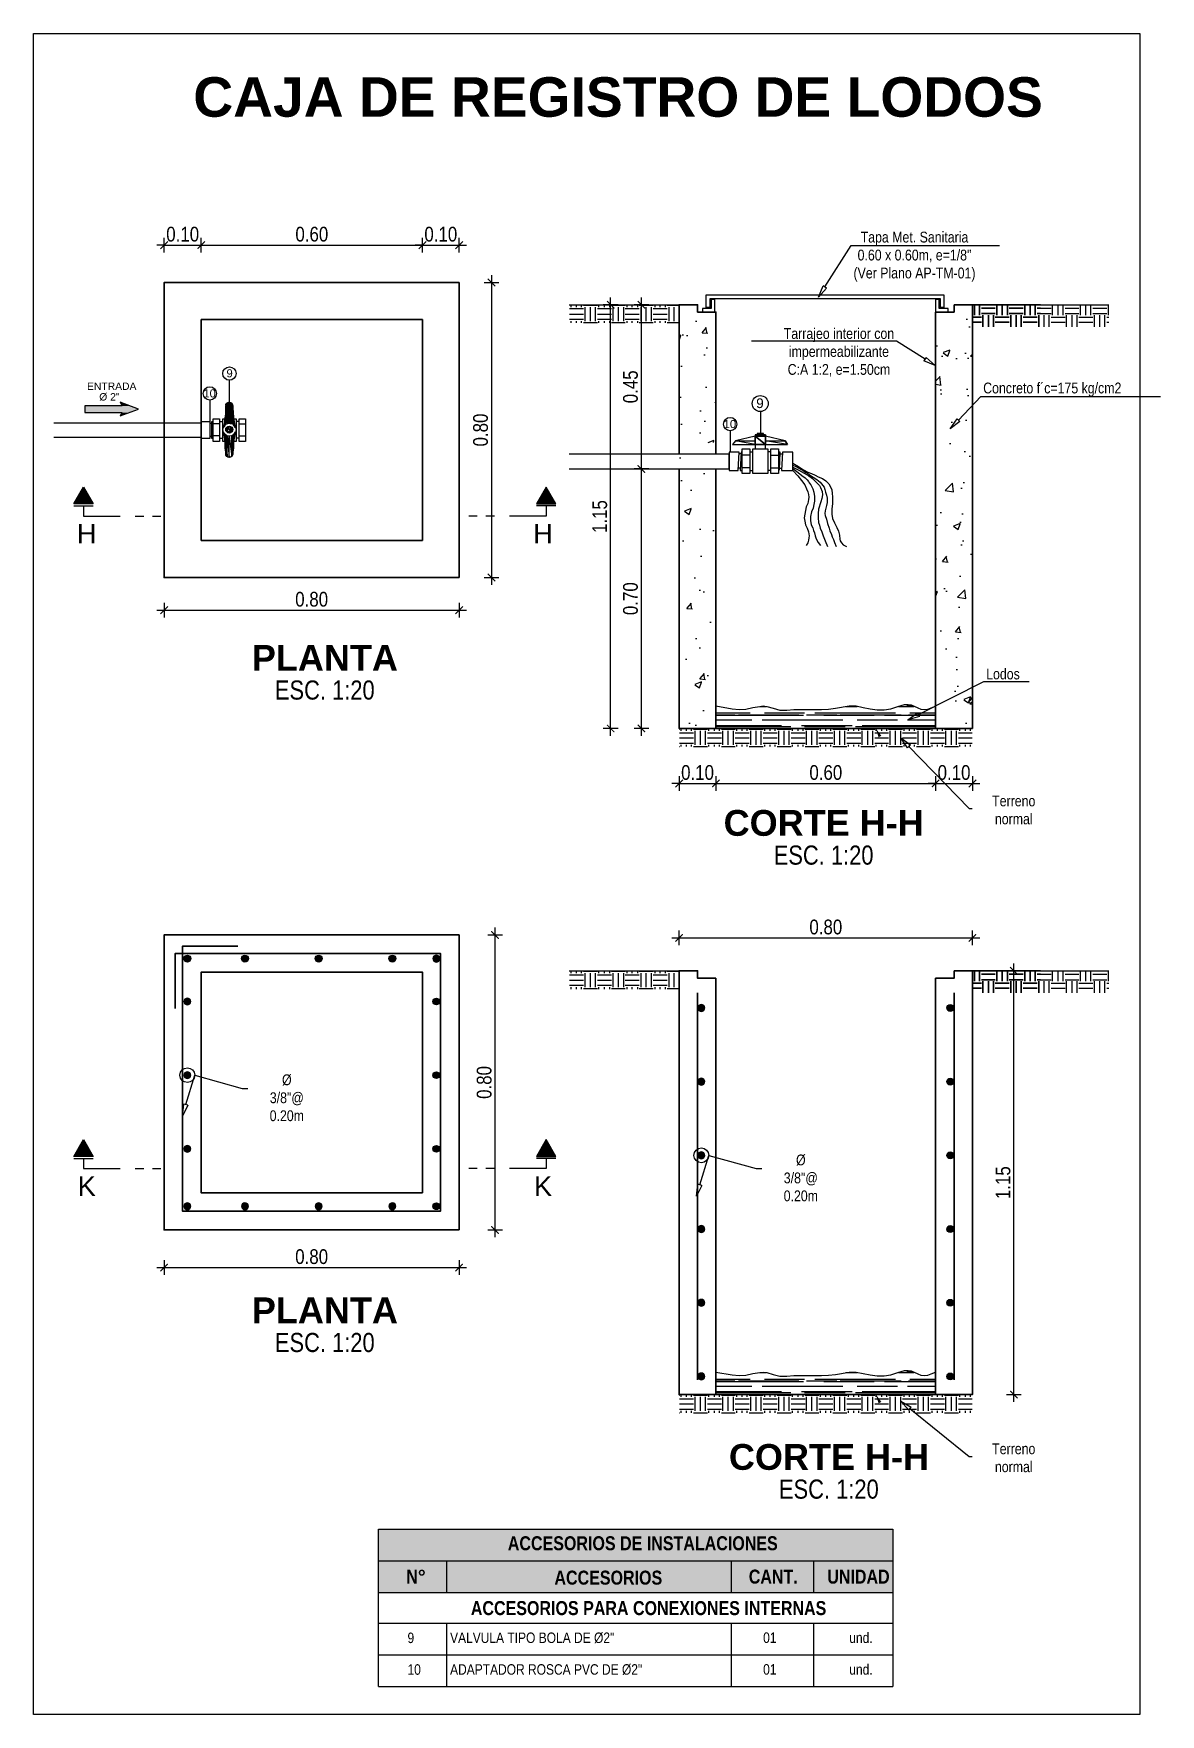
# Model space of a CAD drawing. Header units: metres. Extents: x 0 to 1935, y 0 to 1529.
# Drawn here: x 1891.513 to 1894.571, y 1479.21 to 1483.771 of the extents above; entities that cross this region are included whole.
import ezdxf
from ezdxf import colors
from ezdxf.entities.mleader import LeaderData, LeaderLine
from ezdxf.enums import TextEntityAlignment as Align
from ezdxf.math import Vec2, Vec3

# ---------------------------------------------------------------- set-up
doc = ezdxf.new("R2010")
doc.units = ezdxf.units.M
doc.header["$LTSCALE"] = 0.005
doc.linetypes.add('ACAD_ISO04W100', pattern=[30.5, 24, -3, 0.5, -3])
for name, color, linetype, lineweight in [('-Acero', 152, 'Continuous', 9), ('-Acero techos', 252, 'Continuous', 13), ('-Acotado', 251, 'Continuous', 5), ('-Eje', 1, 'ACAD_ISO04W100', 9), ('-Textos', 7, 'Continuous', 20)]:
    doc.layers.add(name, color=color, linetype=linetype, lineweight=lineweight)
for name, color, linetype in [('A_50_CotasExter', 7, 'Continuous'), ('G-TEXTOS-TITULOS', 4, 'Continuous'), ('PDF_Fierro', 5, 'Continuous'), ('PDF_Sentido de flujo', 1, 'Continuous'), ('PDF_Text', 7, 'Continuous')]:
    doc.layers.add(name, color=color, linetype=linetype)
for name, color, linetype, true_color in [('PDF2_Geometry', 9, 'Continuous', 0x808080), ('PDF2_Solid Fills', 7, 'Continuous', 0xa500dd), ('PDF_Accesorios metalicos', 7, 'Continuous', 0x6e8add), ('PDF_Geometry', 9, 'Continuous', 0x808080), ('PDF_Muro secundario', 7, 'Continuous', 0x545454), ("PDF_Tub. de desague 4''", 7, 'Continuous', 0x002595)]:
    doc.layers.add(name, color=color, linetype=linetype, true_color=true_color)
doc.styles.add('-Arial', font='arial.ttf')
doc.styles.add('-Arial Narrow', font='ARIALN.TTF')
doc.styles.add('25-TITULO', font='arialbd.ttf', dxfattribs={"height": 0.1})
doc.styles.add('PDF Arial-BoldMT', font='arial.ttf')
doc.dimstyles.new('Esc 1_20n', dxfattribs={"dimscale": 0.02, "dimtxt": 2, "dimasz": 1, "dimexe": 1, "dimexo": 1, "dimgap": 0.45, "dimtad": 1, "dimtoh": 1, "dimzin": 3, "dimdsep": 46, "dimtxsty": '-Arial Narrow', "dimblk": 'ARCHTICK', "dimcen": 1, "dimdle": 1, "dimclrd": 252, "dimclre": 252, "dimclrt": 252, "dimadec": 0, "dimazin": 0, "dimtfac": 1, "dimtix": 1, "dimtmove": 1, "dimatfit": 2, "dimldrblk": 'ARCHTICK', "dimfxl": 1, "dimfxlon": 1, "dimtolj": 2, "dimlwd": 5, "dimlwe": 5, "dimarcsym": 0})

msp = doc.modelspace()

# ---------------------------------------------------------------- texts
at = {"layer": '-Textos', "style": '-Arial Narrow'}
for p in [(1892.30364, 1481.98988), (1893.65739, 1481.54191), (1892.30364, 1480.21907), (1893.67168, 1479.82109)]:
    msp.add_text('ESC. 1:20', height=0.051855, dxfattribs=at).set_placement(p, align=Align.MIDDLE_CENTER)
for s, insert, char_height, width, attachment_point in [('\\pxqc;{\\fArial Narrow|b1|i0|c0|p34;ACCESORIOS DE INSTALACIONES}', (1893.16663, 1479.67384), 0.0379965, 0.7931695, 5), ('\\pxqc;{\\fArial Narrow|b1|i0|c0|p34;N°}', (1892.5512, 1479.58331), 0.0379965, 0.2882856, 5), ('\\pxqc;{\\fArial Narrow|b1|i0|c0|p34;ACCESORIOS}', (1893.07313, 1479.58051), 0.0379965, 0.2882856, 5), ('\\pxqc;{\\fArial Narrow|b1|i0|c0|p34;CANT.}', (1893.52077, 1479.58331), 0.0379965, 0.2882856, 5), ('\\pxqc;{\\fArial Narrow|b1|i0|c0|p34;UNIDAD}', (1893.752, 1479.58331), 0.0379965, 0.2882856, 5), ('\\pxqc;{\\fArial Narrow|b1|i0|c0|p34;ACCESORIOS PARA CONEXIONES INTERNAS}', (1893.18237, 1479.49784), 0.0379965, 1.1024001, 5), ('9', (1892.52816, 1479.43166), 0.02841, 0.0633275, 1), ('VALVULA TIPO BOLA DE {\\A1;Ø2"}', (1892.6437, 1479.43185), 0.0284086, 0.5964527, 1), ('01', (1893.49331, 1479.43202), 0.028409, 0.036041, 1), ('und.', (1893.72715, 1479.43185), 0.028409, 0.036041, 1), ('10', (1892.52816, 1479.34563), 0.028409, 0.0633275, 1), ('ADAPTADOR ROSCA PVC DE {\\A1;Ø2"}', (1892.6437, 1479.34582), 0.0284086, 0.5964527, 1), ('01', (1893.49331, 1479.34598), 0.028409, 0.036041, 1), ('und.', (1893.72715, 1479.34582), 0.028409, 0.036041, 1)]:
    msp.add_mtext(s, dxfattribs=dict(at, insert=insert, char_height=char_height, width=width, attachment_point=attachment_point))
at = {"layer": 'G-TEXTOS-TITULOS', "color": 219, "true_color": 0x642165, "style": '25-TITULO'}
for s, p in [('PLANTA', (1892.30389, 1482.07717)), ('CORTE H-H', (1893.65763, 1481.6292)), ('PLANTA', (1892.30389, 1480.30636)), ('CORTE H-H', (1893.67193, 1479.90838))]:
    msp.add_text(s, height=0.07, dxfattribs=at).set_placement(p, align=Align.MIDDLE_CENTER)
at = {"layer": 'G-TEXTOS-TITULOS', "color": 219, "true_color": 0x642165, "insert": (1891.90693, 1483.59872), "char_height": 0.1072472, "width": 2.3854037, "attachment_point": 4, "style": '25-TITULO'}
msp.add_mtext('\\pxqc;CAJA DE REGISTRO DE LODOS', dxfattribs=at)
at = {"layer": 'PDF_Text', "lineweight": 13, "style": 'PDF Arial-BoldMT'}
for s, height, p in [('9', 0.02186, (1892.03689, 1482.83863)), ('10', 0.021862, (1891.97414, 1482.78403)), ('9', 0.02631, (1893.47447, 1482.7552)), ('10', 0.021862, (1893.38617, 1482.70087))]:
    msp.add_text(s, height=height, dxfattribs=at).set_placement(p)
at = {"layer": 'PDF_Text', "char_height": 0.020096, "attachment_point": 4, "style": 'PDF Arial-BoldMT'}
for s, insert in [('ENTRADA', (1891.65833, 1482.81447)), ('Ø 2"', (1891.69149, 1482.78533))]:
    msp.add_mtext(s, dxfattribs=dict(at, insert=insert))

# ---------------------------------------------------------------- blocks, each defined once
blk = doc.blocks.new('Corte Vertical 1_1000')
at = {"layer": '-Eje'}
blk.add_hatch(color=256, dxfattribs=at).paths.add_polyline_path([(13.34, -3.56), (9.86, -1.57), (9.86, -5.55)])
for p, q in [((9.44, -1.57), (9.44, -5.55)), ((9.44, -3.56), (7.34, -3.56))]:
    blk.add_line(p, q, dxfattribs=at)
blk.add_lwpolyline([(13.34, -3.56), (9.86, -5.55), (9.86, -1.57)], close=True, dxfattribs=at)
for points in [[(7.34, -3.56), (7.34, -16.05)], [(7.34, -14.25), (7.34, -16)], [(7.34, -17.81), (7.34, -19.56)]]:
    blk.add_lwpolyline(points, dxfattribs=at)
at = {"layer": '-Eje', "style": '-Arial'}
blk.add_attdef('A', text='', height=4, dxfattribs=at).set_placement((3.71, -4.24), align=Align.MIDDLE)
blk = doc.blocks.new('_ClosedBlank')
at = {"color": 0, "linetype": 'ByBlock', "lineweight": -2}
for p, q in [((-1, 0.17), (0, 0)), ((-1, 0.17), (-1, -0.17)), ((0, 0), (-1, -0.17))]:
    blk.add_line(p, q, dxfattribs=at)
blk = doc.blocks.new('_ArchTick')
at = {"color": 0, "linetype": 'ByBlock', "const_width": 0.15}
blk.add_lwpolyline([(-0.5, -0.5), (0.5, 0.5)], dxfattribs=at)
blk = doc.blocks.new('*D320')
at = {"layer": 'A_50_CotasExter', "color": 252, "lineweight": 5, "ltscale": 0.005, "transparency": 16777216}
for p, q in [((1891.8677, 1483.1974), (1891.8477, 1483.1974)), ((1891.8677, 1483.1774), (1891.8677, 1483.2174)), ((1891.8677, 1483.1974), (1891.9683, 1483.1974)), ((1891.9683, 1483.1774), (1891.9683, 1483.2174)), ((1891.9683, 1483.1974), (1891.9883, 1483.1974))]:
    blk.add_line(p, q, dxfattribs=at)
at = {"layer": 'Defpoints', "color": 0, "ltscale": 0.005, "transparency": 16777216}
for p in [(1891.9683, 1483.1974), (1891.8677, 1483.0959), (1891.9683, 1483.0959)]:
    blk.add_point(p, dxfattribs=at)
at = {"layer": 'A_50_CotasExter', "color": 252, "lineweight": 5, "ltscale": 0.005, "transparency": 16777216, "xscale": 0.02, "yscale": 0.02, "zscale": 0.02}
blk.add_blockref('_ArchTick', (1891.8677, 1483.1974), dxfattribs=at)
at = {"layer": 'A_50_CotasExter', "color": 252, "lineweight": 5, "ltscale": 0.005, "transparency": 16777216, "xscale": 0.02, "yscale": 0.02, "zscale": 0.02, "rotation": 180}
blk.add_blockref('_ArchTick', (1891.9683, 1483.1974), dxfattribs=at)
at = {"layer": 'A_50_CotasExter', "color": 252, "ltscale": 0.005, "transparency": 16777216, "insert": (1891.918, 1483.2269), "char_height": 0.04, "attachment_point": 5, "style": '-Arial Narrow'}
blk.add_mtext('\\A2;0.10', dxfattribs=at)
blk = doc.blocks.new('*D321')
at = {"layer": 'A_50_CotasExter', "color": 252, "lineweight": 5, "ltscale": 0.005, "transparency": 16777216}
for p, q in [((1891.9483, 1483.1974), (1892.5888, 1483.1974)), ((1891.9683, 1483.1774), (1891.9683, 1483.2174)), ((1892.5688, 1483.1774), (1892.5688, 1483.2174))]:
    blk.add_line(p, q, dxfattribs=at)
at = {"layer": 'Defpoints', "color": 0, "ltscale": 0.005, "transparency": 16777216}
for p in [(1892.5688, 1483.1974), (1891.9683, 1483.0959), (1892.5688, 1482.9953)]:
    blk.add_point(p, dxfattribs=at)
at = {"layer": 'A_50_CotasExter', "color": 252, "lineweight": 5, "ltscale": 0.005, "transparency": 16777216, "xscale": 0.02, "yscale": 0.02, "zscale": 0.02}
for p, rotation in [((1891.9683, 1483.1974), 180.0000000001295), ((1892.5688, 1483.1974), 1.29461297754291e-10)]:
    blk.add_blockref('_ArchTick', p, dxfattribs=dict(at, rotation=rotation))
at = {"layer": 'A_50_CotasExter', "color": 252, "ltscale": 0.005, "transparency": 16777216, "insert": (1892.2685, 1483.2269), "char_height": 0.04, "attachment_point": 5, "style": '-Arial Narrow'}
blk.add_mtext('\\A2;0.60', dxfattribs=at)
blk = doc.blocks.new('*D322')
at = {"layer": 'A_50_CotasExter', "color": 252, "lineweight": 5, "ltscale": 0.005, "transparency": 16777216}
for p, q in [((1892.5688, 1483.1974), (1892.5488, 1483.1974)), ((1892.5688, 1483.1774), (1892.5688, 1483.2174)), ((1892.5688, 1483.1974), (1892.6683, 1483.1974)), ((1892.6683, 1483.1774), (1892.6683, 1483.2174)), ((1892.6683, 1483.1974), (1892.6883, 1483.1974))]:
    blk.add_line(p, q, dxfattribs=at)
at = {"layer": 'Defpoints', "color": 0, "ltscale": 0.005, "transparency": 16777216}
for p in [(1892.6683, 1483.1974), (1892.6683, 1483.0959), (1892.5688, 1482.9953)]:
    blk.add_point(p, dxfattribs=at)
at = {"layer": 'A_50_CotasExter', "color": 252, "lineweight": 5, "ltscale": 0.005, "transparency": 16777216, "xscale": 0.02, "yscale": 0.02, "zscale": 0.02}
for p, rotation in [((1892.5688, 1483.1974), 1.294964135922782e-10), ((1892.6683, 1483.1974), 180.0000000001295)]:
    blk.add_blockref('_ArchTick', p, dxfattribs=dict(at, rotation=rotation))
at = {"layer": 'A_50_CotasExter', "color": 252, "ltscale": 0.005, "transparency": 16777216, "insert": (1892.6185, 1483.2269), "char_height": 0.04, "attachment_point": 5, "style": '-Arial Narrow'}
blk.add_mtext('\\A2;0.10', dxfattribs=at)
blk = doc.blocks.new('*D318')
at = {"layer": 'A_50_CotasExter', "color": 252, "lineweight": 5, "ltscale": 0.005, "transparency": 16777216}
for p, q in [((1892.756, 1483.1159), (1892.756, 1482.2753)), ((1892.736, 1483.0959), (1892.776, 1483.0959)), ((1892.736, 1482.2953), (1892.776, 1482.2953))]:
    blk.add_line(p, q, dxfattribs=at)
at = {"layer": 'Defpoints', "color": 0, "ltscale": 0.005, "transparency": 16777216}
for p in [(1892.6692, 1483.0959), (1892.6692, 1482.2953), (1892.756, 1482.2953)]:
    blk.add_point(p, dxfattribs=at)
at = {"layer": 'A_50_CotasExter', "color": 252, "lineweight": 5, "ltscale": 0.005, "transparency": 16777216, "xscale": 0.02, "yscale": 0.02, "zscale": 0.02}
for p, rotation in [((1892.756, 1483.0959), 90), ((1892.756, 1482.2953), 270)]:
    blk.add_blockref('_ArchTick', p, dxfattribs=dict(at, rotation=rotation))
at = {"layer": 'A_50_CotasExter', "color": 252, "ltscale": 0.005, "transparency": 16777216, "insert": (1892.7265, 1482.6956), "char_height": 0.04, "attachment_point": 5, "rotation": 90, "style": '-Arial Narrow'}
blk.add_mtext('\\A2;0.80', dxfattribs=at)
blk = doc.blocks.new('*D319')
at = {"layer": 'A_50_CotasExter', "color": 252, "lineweight": 5, "ltscale": 0.005, "transparency": 16777216}
for p, q in [((1891.8477, 1482.2067), (1892.6883, 1482.2067)), ((1891.8677, 1482.2267), (1891.8677, 1482.1867)), ((1892.6683, 1482.2267), (1892.6683, 1482.1867))]:
    blk.add_line(p, q, dxfattribs=at)
at = {"layer": 'Defpoints', "color": 0, "ltscale": 0.005, "transparency": 16777216}
for p in [(1891.8677, 1482.2953), (1892.6683, 1482.2953), (1892.6683, 1482.2067)]:
    blk.add_point(p, dxfattribs=at)
at = {"layer": 'A_50_CotasExter', "color": 252, "lineweight": 5, "ltscale": 0.005, "transparency": 16777216, "xscale": 0.02, "yscale": 0.02, "zscale": 0.02, "rotation": 180}
blk.add_blockref('_ArchTick', (1891.8677, 1482.2067), dxfattribs=at)
at = {"layer": 'A_50_CotasExter', "color": 252, "lineweight": 5, "ltscale": 0.005, "transparency": 16777216, "xscale": 0.02, "yscale": 0.02, "zscale": 0.02}
blk.add_blockref('_ArchTick', (1892.6683, 1482.2067), dxfattribs=at)
at = {"layer": 'A_50_CotasExter', "color": 252, "ltscale": 0.005, "transparency": 16777216, "insert": (1892.268, 1482.2361), "char_height": 0.04, "attachment_point": 5, "style": '-Arial Narrow'}
blk.add_mtext('\\A2;0.80', dxfattribs=at)
blk = doc.blocks.new('wewwer')
at = {"layer": '-Acero'}
blk.add_hatch(color=256, dxfattribs=at).paths.add_polyline_path([(-0.0092, 0, -1), (0.0092, 0, -1)])
blk.add_circle((0, 0), 0.00915, dxfattribs=at)
blk = doc.blocks.new('*D309')
at = {"layer": 'A_50_CotasExter', "color": 252, "lineweight": 5, "ltscale": 0.005, "transparency": 16777216}
for p, q in [((1891.8477, 1480.4224), (1892.6883, 1480.4224)), ((1891.8677, 1480.4424), (1891.8677, 1480.4024)), ((1892.6683, 1480.4424), (1892.6683, 1480.4024))]:
    blk.add_line(p, q, dxfattribs=at)
at = {"layer": 'Defpoints', "color": 0, "ltscale": 0.005, "transparency": 16777216}
for p in [(1891.8677, 1480.5245), (1892.6683, 1480.5245), (1892.6683, 1480.4224)]:
    blk.add_point(p, dxfattribs=at)
at = {"layer": 'A_50_CotasExter', "color": 252, "lineweight": 5, "ltscale": 0.005, "transparency": 16777216, "xscale": 0.02, "yscale": 0.02, "zscale": 0.02, "rotation": 180}
blk.add_blockref('_ArchTick', (1891.8677, 1480.4224), dxfattribs=at)
at = {"layer": 'A_50_CotasExter', "color": 252, "lineweight": 5, "ltscale": 0.005, "transparency": 16777216, "xscale": 0.02, "yscale": 0.02, "zscale": 0.02}
blk.add_blockref('_ArchTick', (1892.6683, 1480.4224), dxfattribs=at)
at = {"layer": 'A_50_CotasExter', "color": 252, "ltscale": 0.005, "transparency": 16777216, "insert": (1892.268, 1480.4518), "char_height": 0.04, "attachment_point": 5, "style": '-Arial Narrow'}
blk.add_mtext('\\A2;0.80', dxfattribs=at)
blk = doc.blocks.new('*D310')
at = {"layer": 'A_50_CotasExter', "color": 252, "lineweight": 5, "ltscale": 0.005, "transparency": 16777216}
for p, q in [((1892.7457, 1481.3251), (1892.7857, 1481.3251)), ((1892.7657, 1480.5045), (1892.7657, 1481.3451)), ((1892.7457, 1480.5245), (1892.7857, 1480.5245))]:
    blk.add_line(p, q, dxfattribs=at)
at = {"layer": 'Defpoints', "color": 0, "ltscale": 0.005, "transparency": 16777216}
for p in [(1892.6683, 1481.3251), (1892.7657, 1481.3251), (1892.6683, 1480.5245)]:
    blk.add_point(p, dxfattribs=at)
at = {"layer": 'A_50_CotasExter', "color": 252, "lineweight": 5, "ltscale": 0.005, "transparency": 16777216, "xscale": 0.02, "yscale": 0.02, "zscale": 0.02}
for p, rotation in [((1892.7657, 1481.3251), 90), ((1892.7657, 1480.5245), 270)]:
    blk.add_blockref('_ArchTick', p, dxfattribs=dict(at, rotation=rotation))
at = {"layer": 'A_50_CotasExter', "color": 252, "ltscale": 0.005, "transparency": 16777216, "insert": (1892.7363, 1480.9248), "char_height": 0.04, "attachment_point": 5, "rotation": 90, "style": '-Arial Narrow'}
blk.add_mtext('\\A2;0.80', dxfattribs=at)
blk = doc.blocks.new('*D311')
at = {"layer": 'A_50_CotasExter', "color": 252, "lineweight": 5, "ltscale": 0.005, "transparency": 16777216}
for p, q in [((1893.2653, 1481.297), (1893.2653, 1481.337)), ((1894.0614, 1481.297), (1894.0614, 1481.337)), ((1893.2453, 1481.317), (1894.0814, 1481.317))]:
    blk.add_line(p, q, dxfattribs=at)
at = {"layer": 'Defpoints', "color": 0, "ltscale": 0.005, "transparency": 16777216}
for p in [(1894.0614, 1481.317), (1893.2653, 1481.2278), (1894.0614, 1481.2278)]:
    blk.add_point(p, dxfattribs=at)
at = {"layer": 'A_50_CotasExter', "color": 252, "lineweight": 5, "ltscale": 0.005, "transparency": 16777216, "xscale": 0.02, "yscale": 0.02, "zscale": 0.02, "rotation": 180}
blk.add_blockref('_ArchTick', (1893.2653, 1481.317), dxfattribs=at)
at = {"layer": 'A_50_CotasExter', "color": 252, "lineweight": 5, "ltscale": 0.005, "transparency": 16777216, "xscale": 0.02, "yscale": 0.02, "zscale": 0.02}
blk.add_blockref('_ArchTick', (1894.0614, 1481.317), dxfattribs=at)
at = {"layer": 'A_50_CotasExter', "color": 252, "ltscale": 0.005, "transparency": 16777216, "insert": (1893.6634, 1481.3465), "char_height": 0.04, "attachment_point": 5, "style": '-Arial Narrow'}
blk.add_mtext('\\A2;0.80', dxfattribs=at)
blk = doc.blocks.new('*D313')
at = {"layer": 'A_50_CotasExter', "color": 252, "lineweight": 5, "ltscale": 0.005, "transparency": 16777216}
for p, q in [((1894.1738, 1480.0578), (1894.1738, 1481.2478)), ((1894.1538, 1481.2278), (1894.1938, 1481.2278)), ((1894.1538, 1480.0778), (1894.1938, 1480.0778))]:
    blk.add_line(p, q, dxfattribs=at)
at = {"layer": 'Defpoints', "color": 0, "ltscale": 0.005, "transparency": 16777216}
for p in [(1894.0614, 1481.2278), (1894.1738, 1481.2278), (1894.0614, 1480.0778)]:
    blk.add_point(p, dxfattribs=at)
at = {"layer": 'A_50_CotasExter', "color": 252, "lineweight": 5, "ltscale": 0.005, "transparency": 16777216, "xscale": 0.02, "yscale": 0.02, "zscale": 0.02}
for p, rotation in [((1894.1738, 1481.2278), 90), ((1894.1738, 1480.0778), 270)]:
    blk.add_blockref('_ArchTick', p, dxfattribs=dict(at, rotation=rotation))
at = {"layer": 'A_50_CotasExter', "color": 252, "ltscale": 0.005, "transparency": 16777216, "insert": (1894.1444, 1480.6528), "char_height": 0.04, "attachment_point": 5, "rotation": 90, "style": '-Arial Narrow'}
blk.add_mtext('\\A2;1.15', dxfattribs=at)
blk = doc.blocks.new('*D314')
at = {"layer": 'A_50_CotasExter', "color": 252, "lineweight": 5, "ltscale": 0.005, "transparency": 16777216}
for p, q in [((1893.1629, 1481.8656), (1893.1629, 1482.6099)), ((1893.1829, 1482.5899), (1893.1429, 1482.5899)), ((1893.1829, 1481.8856), (1893.1429, 1481.8856))]:
    blk.add_line(p, q, dxfattribs=at)
at = {"layer": 'Defpoints', "color": 0, "ltscale": 0.005, "transparency": 16777216}
for p in [(1893.1629, 1482.5899), (1893.2653, 1482.5899), (1893.2653, 1481.8856)]:
    blk.add_point(p, dxfattribs=at)
at = {"layer": 'A_50_CotasExter', "color": 252, "lineweight": 5, "ltscale": 0.005, "transparency": 16777216, "xscale": 0.02, "yscale": 0.02, "zscale": 0.02}
for p, rotation in [((1893.1629, 1482.5899), 90), ((1893.1629, 1481.8856), 270)]:
    blk.add_blockref('_ArchTick', p, dxfattribs=dict(at, rotation=rotation))
at = {"layer": 'A_50_CotasExter', "color": 252, "ltscale": 0.005, "transparency": 16777216, "insert": (1893.1334, 1482.2378), "char_height": 0.04, "attachment_point": 5, "rotation": 90, "style": '-Arial Narrow'}
blk.add_mtext('\\A2;0.70', dxfattribs=at)
blk = doc.blocks.new('*D315')
at = {"layer": 'A_50_CotasExter', "color": 252, "lineweight": 5, "ltscale": 0.005, "transparency": 16777216}
for p, q in [((1893.1829, 1483.0356), (1893.1429, 1483.0356)), ((1893.1629, 1482.5699), (1893.1629, 1483.0556)), ((1893.1829, 1482.5899), (1893.1429, 1482.5899))]:
    blk.add_line(p, q, dxfattribs=at)
at = {"layer": 'Defpoints', "color": 0, "ltscale": 0.005, "transparency": 16777216}
for p in [(1893.1629, 1483.0356), (1893.2653, 1483.0356), (1893.2653, 1482.5899)]:
    blk.add_point(p, dxfattribs=at)
at = {"layer": 'A_50_CotasExter', "color": 252, "lineweight": 5, "ltscale": 0.005, "transparency": 16777216, "xscale": 0.02, "yscale": 0.02, "zscale": 0.02}
for p, rotation in [((1893.1629, 1483.0356), 90), ((1893.1629, 1482.5899), 270)]:
    blk.add_blockref('_ArchTick', p, dxfattribs=dict(at, rotation=rotation))
at = {"layer": 'A_50_CotasExter', "color": 252, "ltscale": 0.005, "transparency": 16777216, "insert": (1893.1334, 1482.8128), "char_height": 0.04, "attachment_point": 5, "rotation": 90, "style": '-Arial Narrow'}
blk.add_mtext('\\A2;0.45', dxfattribs=at)
blk = doc.blocks.new('*D316')
at = {"layer": 'A_50_CotasExter', "color": 252, "lineweight": 5, "ltscale": 0.005, "transparency": 16777216}
for p, q in [((1893.0995, 1483.0356), (1893.0595, 1483.0356)), ((1893.0795, 1481.8656), (1893.0795, 1483.0556)), ((1893.0995, 1481.8856), (1893.0595, 1481.8856))]:
    blk.add_line(p, q, dxfattribs=at)
at = {"layer": 'Defpoints', "color": 0, "ltscale": 0.005, "transparency": 16777216}
for p in [(1893.0795, 1483.0356), (1893.2653, 1483.0356), (1893.2653, 1481.8856)]:
    blk.add_point(p, dxfattribs=at)
at = {"layer": 'A_50_CotasExter', "color": 252, "lineweight": 5, "ltscale": 0.005, "transparency": 16777216, "xscale": 0.02, "yscale": 0.02, "zscale": 0.02}
for p, rotation in [((1893.0795, 1483.0356), 90), ((1893.0795, 1481.8856), 270)]:
    blk.add_blockref('_ArchTick', p, dxfattribs=dict(at, rotation=rotation))
at = {"layer": 'A_50_CotasExter', "color": 252, "ltscale": 0.005, "transparency": 16777216, "insert": (1893.05, 1482.4606), "char_height": 0.04, "attachment_point": 5, "rotation": 90, "style": '-Arial Narrow'}
blk.add_mtext('\\A2;1.15', dxfattribs=at)
blk = doc.blocks.new('*D317')
at = {"layer": 'A_50_CotasExter', "color": 252, "lineweight": 5, "ltscale": 0.005, "transparency": 16777216}
for p, q in [((1893.3453, 1481.7363), (1893.9814, 1481.7363)), ((1893.3653, 1481.7563), (1893.3653, 1481.7163)), ((1893.9614, 1481.7563), (1893.9614, 1481.7163))]:
    blk.add_line(p, q, dxfattribs=at)
at = {"layer": 'Defpoints', "color": 0, "ltscale": 0.005, "transparency": 16777216}
for p in [(1893.9614, 1482.4506), (1893.3653, 1481.8856), (1893.9614, 1481.7363)]:
    blk.add_point(p, dxfattribs=at)
at = {"layer": 'A_50_CotasExter', "color": 252, "lineweight": 5, "ltscale": 0.005, "transparency": 16777216, "xscale": 0.02, "yscale": 0.02, "zscale": 0.02}
for p, rotation in [((1893.3653, 1481.7363), 180.0000000001303), ((1893.9614, 1481.7363), 1.302755197527456e-10)]:
    blk.add_blockref('_ArchTick', p, dxfattribs=dict(at, rotation=rotation))
at = {"layer": 'A_50_CotasExter', "color": 252, "ltscale": 0.005, "transparency": 16777216, "insert": (1893.6634, 1481.7658), "char_height": 0.04, "attachment_point": 5, "style": '-Arial Narrow'}
blk.add_mtext('\\A2;0.60', dxfattribs=at)
blk = doc.blocks.new('*D312')
at = {"layer": 'A_50_CotasExter', "color": 252, "lineweight": 5, "ltscale": 0.005, "transparency": 16777216}
for p, q in [((1893.9614, 1481.7363), (1893.9414, 1481.7363)), ((1893.9614, 1481.7563), (1893.9614, 1481.7163)), ((1893.9614, 1481.7363), (1894.0614, 1481.7363)), ((1894.0614, 1481.7563), (1894.0614, 1481.7163)), ((1894.0614, 1481.7363), (1894.0814, 1481.7363))]:
    blk.add_line(p, q, dxfattribs=at)
at = {"layer": 'Defpoints', "color": 0, "ltscale": 0.005, "transparency": 16777216}
for p in [(1893.9614, 1482.4506), (1894.0614, 1482.4606), (1894.0614, 1481.7363)]:
    blk.add_point(p, dxfattribs=at)
at = {"layer": 'A_50_CotasExter', "color": 252, "lineweight": 5, "ltscale": 0.005, "transparency": 16777216, "xscale": 0.02, "yscale": 0.02, "zscale": 0.02}
for p, rotation in [((1893.9614, 1481.7363), 1.302957741700084e-10), ((1894.0614, 1481.7363), 180.0000000001303)]:
    blk.add_blockref('_ArchTick', p, dxfattribs=dict(at, rotation=rotation))
at = {"layer": 'A_50_CotasExter', "color": 252, "ltscale": 0.005, "transparency": 16777216, "insert": (1894.0114, 1481.7658), "char_height": 0.04, "attachment_point": 5, "style": '-Arial Narrow'}
blk.add_mtext('\\A2;0.10', dxfattribs=at)
blk = doc.blocks.new('*D298')
at = {"layer": 'A_50_CotasExter', "color": 252, "lineweight": 5, "ltscale": 0.005, "transparency": 16777216}
for p, q in [((1893.2653, 1481.7363), (1893.2453, 1481.7363)), ((1893.2653, 1481.7563), (1893.2653, 1481.7163)), ((1893.2653, 1481.7363), (1893.3653, 1481.7363)), ((1893.3653, 1481.7563), (1893.3653, 1481.7163)), ((1893.3653, 1481.7363), (1893.3853, 1481.7363))]:
    blk.add_line(p, q, dxfattribs=at)
at = {"layer": 'Defpoints', "color": 0, "ltscale": 0.005, "transparency": 16777216}
for p in [(1893.2653, 1481.8856), (1893.3653, 1481.8856), (1893.3653, 1481.7363)]:
    blk.add_point(p, dxfattribs=at)
at = {"layer": 'A_50_CotasExter', "color": 252, "lineweight": 5, "ltscale": 0.005, "transparency": 16777216, "xscale": 0.02, "yscale": 0.02, "zscale": 0.02}
blk.add_blockref('_ArchTick', (1893.2653, 1481.7363), dxfattribs=at)
at = {"layer": 'A_50_CotasExter', "color": 252, "lineweight": 5, "ltscale": 0.005, "transparency": 16777216, "xscale": 0.02, "yscale": 0.02, "zscale": 0.02, "rotation": 180}
blk.add_blockref('_ArchTick', (1893.3653, 1481.7363), dxfattribs=at)
at = {"layer": 'A_50_CotasExter', "color": 252, "ltscale": 0.005, "transparency": 16777216, "insert": (1893.3153, 1481.7658), "char_height": 0.04, "attachment_point": 5, "style": '-Arial Narrow'}
blk.add_mtext('\\A2;0.10', dxfattribs=at)

# ---------------------------------------------------------------- dimensions: what is measured, and where the dimension line sits
at = {"layer": 'A_50_CotasExter', "color": 18, "ltscale": 0.005, "true_color": 0x000000}
for p1, p2, distance, picture, middle in [((1891.86765, 1483.09593), (1891.96826, 1483.09593), 0.10152, '*D320', (1891.91796, 1483.22687)), ((1892.6692, 1483.09593), (1892.6692, 1482.29527), 0.08677, '*D318', (1892.72654, 1482.6956)), ((1893.26534, 1481.88562), (1893.26534, 1483.03562), 0.18588, '*D316', (1893.05004, 1482.46062)), ((1893.26534, 1481.88562), (1893.26534, 1482.58988), 0.10248, '*D314', (1893.13344, 1482.23775)), ((1891.86765, 1482.29527), (1892.66831, 1482.29527), -0.08858, '*D319', (1892.26798, 1482.23612)), ((1893.26534, 1481.88562), (1893.36534, 1481.88562), -0.14927, '*D298', (1893.31534, 1481.76577)), ((1893.26534, 1481.2278), (1894.06144, 1481.2278), 0.08924, '*D311', (1893.66339, 1481.34646)), ((1892.66831, 1480.52446), (1892.66831, 1481.32512), -0.0974, '*D310', (1892.73629, 1480.92479)), ((1894.06144, 1480.0778), (1894.06144, 1481.2278), -0.11238, '*D313', (1894.1444, 1480.6528)), ((1891.86765, 1480.52446), (1892.66831, 1480.52446), -0.10203, '*D309', (1892.26798, 1480.45185))]:
    dim = msp.add_aligned_dim(p1=p1, p2=p2, distance=distance, dimstyle='Esc 1_20n', dxfattribs=at)
    dim.commit()
    dim.dimension.update_dxf_attribs({"geometry": picture, "text_midpoint": middle})
for base, p1, p2, angle, picture, middle in [((1892.56876, 1483.19745), (1891.96826, 1483.09593), (1892.56876, 1482.99532), 180, '*D321', (1892.26851, 1483.22687)), ((1892.66831, 1483.19745), (1892.56876, 1482.99532), (1892.66831, 1483.09593), 180, '*D322', (1892.61853, 1483.22687)), ((1893.16287, 1483.03562), (1893.26534, 1482.58988), (1893.26534, 1483.03562), 270, '*D315', (1893.13344, 1482.81275)), ((1893.96144, 1481.73635), (1893.36534, 1481.88562), (1893.96144, 1482.45064), 180, '*D317', (1893.66339, 1481.76577)), ((1894.06144, 1481.73635), (1893.96144, 1482.45064), (1894.06144, 1482.46062), 180, '*D312', (1894.01144, 1481.76577))]:
    dim = msp.add_linear_dim(base=base, p1=p1, p2=p2, angle=angle, dimstyle='Esc 1_20n', dxfattribs=at)
    dim.commit()
    dim.dimension.update_dxf_attribs({"geometry": picture, "text_midpoint": middle})

# ---------------------------------------------------------------- hatches: boundary and pattern name
at = {"layer": '-Acero techos', "lineweight": 5, "ltscale": 0.005, "true_color": 0x939598}
h = msp.add_hatch(dxfattribs=at)
h.set_pattern_fill('AR-CONC', color=252, scale=0.001)
h.set_pattern_definition([(50, (72.48387, 38.47304), (0.182184669, -0.015939086), [0.01905, -0.20955]), (355, (72.48387, 38.47304), (-0.035243421, 0.191056845), [0.01524, -0.167640584]), (100.451445, (72.49906, 38.47171), (0.146941247, 0.175117752), [0.016190009, -0.178090245]), (46.1842, (72.48387, 38.52384), (0.27107904, -0.042042328), [0.028575, -0.314325]), (96.635558, (72.50646, 38.52034), (0.237404134, 0.247426125), [0.024285023, -0.267135608]), (351.184151, (72.48387, 38.52384), (0.237404134, 0.247426125), [0.022859967, -0.251459732]), (21, (72.50927, 38.51114), (0.151614391, -0.102265198), [0.01905, -0.20955]), (326, (72.50927, 38.51114), (0.061802028, 0.184187966), [0.01524, -0.16764]), (71.451445, (72.52191, 38.50262), (0.213416419, 0.081922769), [0.016190009, -0.178089938]), (37.5, (72.483874, 38.47304), (0.0030886033, 0.0845550389), [0, -0.165608, 0, -0.17018, 0, -0.168275]), (7.5, (72.48387, 38.47304), (0.0668196625, 0.1001805748), [0, -0.097028, 0, -0.161798, 0, -0.064135]), (327.5, (72.42723, 38.47304), (0.1355905952, -0.005728744), [0, -0.0635, 0, -0.19812, 0, -0.26289]), (317.5, (72.40183, 38.47304), (0.1481291814, 0.025426491), [0, -0.08255, 0, -0.131572, 0, -0.18669])])
h.paths.add_polyline_path([(1894.06144, 1483.03562), (1894.01144, 1483.03562), (1894.01144, 1483.01565), (1893.96144, 1483.01565), (1893.96144, 1482.3469), (1894.06144, 1482.39742), (1894.06144, 1482.76247), (1894.02352, 1482.72229), (1894.02746, 1482.71858), (1894.00123, 1482.69867), (1894.01959, 1482.72601), (1894.02352, 1482.72229), (1894.06144, 1482.76247)])
h.paths.add_polyline_path([(1894.06144, 1482.39742), (1893.96144, 1482.3469), (1893.96144, 1481.88562), (1894.06144, 1481.88562)])
h.paths.add_polyline_path([(1893.36534, 1482.62046), (1893.26534, 1482.62046), (1893.26534, 1481.88562), (1893.36534, 1481.88562)])
h.paths.add_polyline_path([(1893.36534, 1483.01565), (1893.31534, 1483.01565), (1893.31534, 1483.03562), (1893.26534, 1483.03562), (1893.26534, 1482.66145), (1893.36534, 1482.66145)])
at = {"layer": '-Textos'}
h = msp.add_hatch(color=144, dxfattribs=at)
h.dxf.hatch_style = 1
h.paths.add_polyline_path([(1893.84559, 1479.54029), (1893.84559, 1479.71236), (1892.44964, 1479.71236), (1892.44964, 1479.54029)])

# ---------------------------------------------------------------- linework, layer by layer
at = {"layer": '-Acero techos', "color": 18, "ltscale": 0.005, "true_color": 0x000000}
msp.add_lwpolyline([(1891.51344, 1483.77149), (1894.51599, 1483.77149), (1894.51599, 1479.20964), (1891.51344, 1479.20964)], close=True, dxfattribs=at)
at = {"layer": '-Acotado'}
for centre in [(1891.93063, 1480.9445), (1893.32557, 1480.72695)]:
    msp.add_circle(centre, 0.02, dxfattribs=at)
at = {"layer": '-Textos'}
for p, q in [((1892.44964, 1479.45708), (1892.44964, 1479.71236)), ((1892.44964, 1479.71236), (1893.84559, 1479.71236)), ((1893.84559, 1479.71236), (1893.84559, 1479.45708)), ((1892.44964, 1479.62632), (1893.84559, 1479.62632)), ((1892.63507, 1479.54029), (1892.63507, 1479.62632)), ((1893.40619, 1479.62632), (1893.40619, 1479.54029)), ((1893.63016, 1479.62632), (1893.63016, 1479.54029)), ((1892.44964, 1479.54029), (1893.84559, 1479.54029)), ((1892.44964, 1479.45708), (1893.84559, 1479.45708)), ((1892.44964, 1479.28501), (1892.44964, 1479.45708)), ((1892.63507, 1479.28501), (1892.63507, 1479.45708)), ((1893.40619, 1479.45708), (1893.40619, 1479.28501)), ((1893.63016, 1479.45708), (1893.63016, 1479.28501)), ((1893.84559, 1479.45708), (1893.84559, 1479.28501)), ((1892.44964, 1479.37105), (1893.84559, 1479.37105)), ((1892.44964, 1479.28501), (1893.84559, 1479.28501))]:
    msp.add_line(p, q, dxfattribs=at)
at = {"layer": 'PDF2_Geometry', "color": 34, "lineweight": 5, "true_color": 0x954a00}
for points in [[(1892.96684, 1483.03562), (1893.26534, 1483.03562)], [(1894.24642, 1483.03562), (1894.06144, 1483.03562), (1894.43141, 1483.03562)], [(1892.96684, 1481.2278), (1893.26534, 1481.2278)], [(1894.24642, 1481.2278), (1894.06144, 1481.2278), (1894.43141, 1481.2278)]]:
    msp.add_lwpolyline(points, dxfattribs=at)
at = {"layer": 'PDF2_Geometry', "lineweight": 5}
for points in [[(1892.9679, 1483.02511), (1893.00573, 1483.02511)], [(1892.9721, 1483.02932), (1892.9721, 1483.03562)], [(1892.98681, 1483.02932), (1892.98681, 1483.03562)], [(1893.00048, 1483.02932), (1893.00048, 1483.03562)], [(1893.00573, 1483.03457), (1893.04357, 1483.03457)], [(1893.00994, 1482.99148), (1893.00994, 1483.02932)], [(1893.02465, 1482.99148), (1893.02465, 1483.02932)], [(1893.03832, 1482.99148), (1893.03832, 1483.02932)], [(1893.04357, 1483.02511), (1893.08141, 1483.02511)], [(1893.04778, 1483.02932), (1893.04778, 1483.03562)], [(1893.06249, 1483.02932), (1893.06249, 1483.03562)], [(1893.07721, 1483.02932), (1893.07721, 1483.03562)], [(1893.08141, 1483.03457), (1893.11925, 1483.03457)], [(1893.08666, 1482.99148), (1893.08666, 1483.02932)], [(1893.10033, 1482.99148), (1893.10033, 1483.02932)], [(1893.11504, 1482.99148), (1893.11504, 1483.02932)], [(1893.11925, 1483.02511), (1893.15709, 1483.02511)], [(1893.1245, 1483.02932), (1893.1245, 1483.03562)], [(1893.13817, 1483.02932), (1893.13817, 1483.03562)], [(1893.15288, 1483.02932), (1893.15288, 1483.03562)], [(1893.15709, 1483.03457), (1893.19492, 1483.03457)], [(1893.16234, 1482.99148), (1893.16234, 1483.02932)], [(1893.176, 1482.99148), (1893.176, 1483.02932)], [(1893.19072, 1482.99148), (1893.19072, 1483.02932)], [(1893.19492, 1483.02511), (1893.23276, 1483.02511)], [(1893.20018, 1483.02932), (1893.20018, 1483.03562)], [(1893.21384, 1483.02932), (1893.21384, 1483.03562)], [(1893.22856, 1483.02932), (1893.22856, 1483.03562)], [(1893.23276, 1483.03457), (1893.26534, 1483.03457)], [(1893.23802, 1482.99148), (1893.23802, 1483.02932)], [(1893.25168, 1482.99148), (1893.25168, 1483.02932)], [(1894.24642, 1483.02616), (1894.23696, 1483.02616), (1894.2748, 1483.02616)], [(1894.27901, 1483.00724), (1894.27901, 1483.03562)], [(1894.29372, 1483.00724), (1894.29372, 1483.03562)], [(1894.30739, 1483.00724), (1894.30739, 1483.03562)], [(1894.31264, 1483.02616), (1894.35048, 1483.02616)], [(1894.35468, 1483.00724), (1894.35468, 1483.03562)], [(1894.3694, 1483.00724), (1894.3694, 1483.03562)], [(1894.38306, 1483.00724), (1894.38306, 1483.03562)], [(1894.38832, 1483.02616), (1894.42615, 1483.02616)], [(1894.43036, 1483.00724), (1894.43036, 1483.03562)], [(1892.9679, 1483.0104), (1893.00573, 1483.0104)], [(1892.9679, 1482.99673), (1893.00573, 1482.99673)], [(1892.9721, 1482.98622), (1892.9721, 1482.99148)], [(1892.98681, 1482.98622), (1892.98681, 1482.99148)], [(1893.00048, 1482.98622), (1893.00048, 1482.99148)], [(1893.00573, 1482.98727), (1893.04357, 1482.98727)], [(1893.04357, 1483.0104), (1893.08141, 1483.0104)], [(1893.04357, 1482.99673), (1893.08141, 1482.99673)], [(1893.04778, 1482.98622), (1893.04778, 1482.99148)], [(1893.06249, 1482.98622), (1893.06249, 1482.99148)], [(1893.07721, 1482.98622), (1893.07721, 1482.99148)], [(1893.08141, 1482.98727), (1893.11925, 1482.98727)], [(1893.11925, 1483.0104), (1893.15709, 1483.0104)], [(1893.11925, 1482.99673), (1893.15709, 1482.99673)], [(1893.1245, 1482.98622), (1893.1245, 1482.99148)], [(1893.13817, 1482.98622), (1893.13817, 1482.99148)], [(1893.15288, 1482.98622), (1893.15288, 1482.99148)], [(1893.15709, 1482.98727), (1893.19492, 1482.98727)], [(1893.19492, 1483.0104), (1893.23276, 1483.0104)], [(1893.19492, 1482.99673), (1893.23276, 1482.99673)], [(1893.20018, 1482.98622), (1893.20018, 1482.99148)], [(1893.21384, 1482.98622), (1893.21384, 1482.99148)], [(1893.22856, 1482.98622), (1893.22856, 1482.99148)], [(1893.23276, 1482.98727), (1893.26534, 1482.98727)], [(1894.24642, 1483.01145), (1894.23696, 1483.01145), (1894.2748, 1483.01145)], [(1894.25588, 1482.97571), (1894.25588, 1483.00724)], [(1894.26955, 1482.97571), (1894.26955, 1483.00724)], [(1894.2748, 1483.00199), (1894.31264, 1483.00199)], [(1894.2748, 1482.98832), (1894.31264, 1482.98832)], [(1894.31264, 1483.01145), (1894.35048, 1483.01145)], [(1894.31684, 1482.97571), (1894.31684, 1483.00724)], [(1894.33156, 1482.97571), (1894.33156, 1483.00724)], [(1894.34522, 1482.97571), (1894.34522, 1483.00724)], [(1894.35048, 1483.00199), (1894.38832, 1483.00199)], [(1894.35048, 1482.98832), (1894.38832, 1482.98832)], [(1894.38832, 1483.01145), (1894.42615, 1483.01145)], [(1894.39252, 1482.97571), (1894.39252, 1483.00724)], [(1894.40724, 1482.97571), (1894.40724, 1483.00724)], [(1894.4209, 1482.97571), (1894.4209, 1483.00724)], [(1894.42615, 1483.00199), (1894.43141, 1483.00199)], [(1894.42615, 1482.98832), (1894.43141, 1482.98832)], [(1893.26534, 1481.88352), (1893.26639, 1481.88352)], [(1893.26639, 1481.87406), (1893.30423, 1481.87406)], [(1893.2706, 1481.87932), (1893.2706, 1481.88562)], [(1893.28531, 1481.87932), (1893.28531, 1481.88562)], [(1893.29898, 1481.87932), (1893.29898, 1481.88562)], [(1893.30423, 1481.88352), (1893.34207, 1481.88352)], [(1893.30844, 1481.84148), (1893.30844, 1481.87932)], [(1893.32315, 1481.84148), (1893.32315, 1481.87932)], [(1893.33681, 1481.84148), (1893.33681, 1481.87932)], [(1893.34207, 1481.87406), (1893.37991, 1481.87406)], [(1893.34627, 1481.87932), (1893.34627, 1481.88562)], [(1893.36099, 1481.87932), (1893.36099, 1481.88562)], [(1893.37465, 1481.87932), (1893.37465, 1481.88562)], [(1893.37991, 1481.88352), (1893.41775, 1481.88352)], [(1893.38411, 1481.84148), (1893.38411, 1481.87932)], [(1893.39883, 1481.84148), (1893.39883, 1481.87932)], [(1893.41249, 1481.84148), (1893.41249, 1481.87932)], [(1893.41775, 1481.87406), (1893.45558, 1481.87406)], [(1893.42195, 1481.87932), (1893.42195, 1481.88562)], [(1893.43666, 1481.87932), (1893.43666, 1481.88562)], [(1893.45033, 1481.87932), (1893.45033, 1481.88562)], [(1893.45558, 1481.88352), (1893.49342, 1481.88352)], [(1893.45979, 1481.84148), (1893.45979, 1481.87932)], [(1893.4745, 1481.84148), (1893.4745, 1481.87932)], [(1893.48817, 1481.84148), (1893.48817, 1481.87932)], [(1893.49342, 1481.87406), (1893.53126, 1481.87406)], [(1893.49763, 1481.87932), (1893.49763, 1481.88562)], [(1893.51234, 1481.87932), (1893.51234, 1481.88562)], [(1893.526, 1481.87932), (1893.526, 1481.88562)], [(1893.53126, 1481.88352), (1893.5691, 1481.88352)], [(1893.53546, 1481.84148), (1893.53546, 1481.87932)], [(1893.55018, 1481.84148), (1893.55018, 1481.87932)], [(1893.56384, 1481.84148), (1893.56384, 1481.87932)], [(1893.5691, 1481.87406), (1893.60693, 1481.87406)], [(1893.5733, 1481.87932), (1893.5733, 1481.88562)], [(1893.58802, 1481.87932), (1893.58802, 1481.88562)], [(1893.60168, 1481.87932), (1893.60168, 1481.88562)], [(1893.60693, 1481.88352), (1893.64477, 1481.88352)], [(1893.61114, 1481.84148), (1893.61114, 1481.87932)], [(1893.62585, 1481.84148), (1893.62585, 1481.87932)], [(1893.63952, 1481.84148), (1893.63952, 1481.87932)], [(1893.64477, 1481.87406), (1893.68261, 1481.87406)], [(1893.64898, 1481.87932), (1893.64898, 1481.88562)], [(1893.66369, 1481.87932), (1893.66369, 1481.88562)], [(1893.67736, 1481.87932), (1893.67736, 1481.88562)], [(1893.68261, 1481.88352), (1893.72045, 1481.88352)], [(1893.68681, 1481.84148), (1893.68681, 1481.87932)], [(1893.70153, 1481.84148), (1893.70153, 1481.87932)], [(1893.71519, 1481.84148), (1893.71519, 1481.87932)], [(1893.72045, 1481.87406), (1893.75829, 1481.87406)], [(1893.72465, 1481.87932), (1893.72465, 1481.88562)], [(1893.73937, 1481.87932), (1893.73937, 1481.88562)], [(1893.75303, 1481.87932), (1893.75303, 1481.88562)], [(1893.75829, 1481.88352), (1893.79612, 1481.88352)], [(1893.76249, 1481.84148), (1893.76249, 1481.87932)], [(1893.77721, 1481.84148), (1893.77721, 1481.87932)], [(1893.79087, 1481.84148), (1893.79087, 1481.87932)], [(1893.79612, 1481.87406), (1893.83396, 1481.87406)], [(1893.80033, 1481.87932), (1893.80033, 1481.88562)], [(1893.81504, 1481.87932), (1893.81504, 1481.88562)], [(1893.82871, 1481.87932), (1893.82871, 1481.88562)], [(1893.83396, 1481.88352), (1893.8718, 1481.88352)], [(1893.83817, 1481.84148), (1893.83817, 1481.87932)], [(1893.85288, 1481.84148), (1893.85288, 1481.87932)], [(1893.86654, 1481.84148), (1893.86654, 1481.87932)], [(1893.8718, 1481.87406), (1893.90964, 1481.87406)], [(1893.876, 1481.87932), (1893.876, 1481.88562)], [(1893.89072, 1481.87932), (1893.89072, 1481.88562)], [(1893.90438, 1481.87932), (1893.90438, 1481.88562)], [(1893.90964, 1481.88352), (1893.94748, 1481.88352)], [(1893.91384, 1481.84148), (1893.91384, 1481.87932)], [(1893.92856, 1481.84148), (1893.92856, 1481.87932)], [(1893.94222, 1481.84148), (1893.94222, 1481.87932)], [(1893.94748, 1481.87406), (1893.98531, 1481.87406)], [(1893.95168, 1481.87932), (1893.95168, 1481.88562)], [(1893.96639, 1481.87932), (1893.96639, 1481.88562)], [(1893.98006, 1481.87932), (1893.98006, 1481.88562)], [(1893.98531, 1481.88352), (1894.02315, 1481.88352)], [(1893.98952, 1481.84148), (1893.98952, 1481.87932)], [(1894.00423, 1481.84148), (1894.00423, 1481.87932)], [(1894.0179, 1481.84148), (1894.0179, 1481.87932)], [(1894.02315, 1481.87406), (1894.06099, 1481.87406)], [(1894.02736, 1481.87932), (1894.02736, 1481.88562)], [(1894.04207, 1481.87932), (1894.04207, 1481.88562)], [(1894.05573, 1481.87932), (1894.05573, 1481.88562)], [(1893.26534, 1481.83622), (1893.26639, 1481.83622)], [(1893.26639, 1481.8604), (1893.30423, 1481.8604)], [(1893.26639, 1481.84568), (1893.30423, 1481.84568)], [(1893.2706, 1481.83622), (1893.2706, 1481.84148)], [(1893.28531, 1481.83622), (1893.28531, 1481.84148)], [(1893.29898, 1481.83622), (1893.29898, 1481.84148)], [(1893.30423, 1481.83622), (1893.34207, 1481.83622)], [(1893.34207, 1481.8604), (1893.37991, 1481.8604)], [(1893.34207, 1481.84568), (1893.37991, 1481.84568)], [(1893.34627, 1481.83622), (1893.34627, 1481.84148)], [(1893.36099, 1481.83622), (1893.36099, 1481.84148)], [(1893.37465, 1481.83622), (1893.37465, 1481.84148)], [(1893.37991, 1481.83622), (1893.41775, 1481.83622)], [(1893.41775, 1481.8604), (1893.45558, 1481.8604)], [(1893.41775, 1481.84568), (1893.45558, 1481.84568)], [(1893.42195, 1481.83622), (1893.42195, 1481.84148)], [(1893.43666, 1481.83622), (1893.43666, 1481.84148)], [(1893.45033, 1481.83622), (1893.45033, 1481.84148)], [(1893.45558, 1481.83622), (1893.49342, 1481.83622)], [(1893.49342, 1481.8604), (1893.53126, 1481.8604)], [(1893.49342, 1481.84568), (1893.53126, 1481.84568)], [(1893.49763, 1481.83622), (1893.49763, 1481.84148)], [(1893.51234, 1481.83622), (1893.51234, 1481.84148)], [(1893.526, 1481.83622), (1893.526, 1481.84148)], [(1893.53126, 1481.83622), (1893.5691, 1481.83622)], [(1893.5691, 1481.8604), (1893.60693, 1481.8604)], [(1893.5691, 1481.84568), (1893.60693, 1481.84568)], [(1893.5733, 1481.83622), (1893.5733, 1481.84148)], [(1893.58802, 1481.83622), (1893.58802, 1481.84148)], [(1893.60168, 1481.83622), (1893.60168, 1481.84148)], [(1893.60693, 1481.83622), (1893.64477, 1481.83622)], [(1893.64477, 1481.8604), (1893.68261, 1481.8604)], [(1893.64477, 1481.84568), (1893.68261, 1481.84568)], [(1893.64898, 1481.83622), (1893.64898, 1481.84148)], [(1893.66369, 1481.83622), (1893.66369, 1481.84148)], [(1893.67736, 1481.83622), (1893.67736, 1481.84148)], [(1893.68261, 1481.83622), (1893.72045, 1481.83622)], [(1893.72045, 1481.8604), (1893.75829, 1481.8604)], [(1893.72045, 1481.84568), (1893.75829, 1481.84568)], [(1893.72465, 1481.83622), (1893.72465, 1481.84148)], [(1893.73937, 1481.83622), (1893.73937, 1481.84148)], [(1893.75303, 1481.83622), (1893.75303, 1481.84148)], [(1893.75829, 1481.83622), (1893.79612, 1481.83622)], [(1893.79612, 1481.8604), (1893.83396, 1481.8604)], [(1893.79612, 1481.84568), (1893.83396, 1481.84568)], [(1893.80033, 1481.83622), (1893.80033, 1481.84148)], [(1893.81504, 1481.83622), (1893.81504, 1481.84148)], [(1893.82871, 1481.83622), (1893.82871, 1481.84148)], [(1893.83396, 1481.83622), (1893.8718, 1481.83622)], [(1893.8718, 1481.8604), (1893.90964, 1481.8604)], [(1893.8718, 1481.84568), (1893.90964, 1481.84568)], [(1893.876, 1481.83622), (1893.876, 1481.84148)], [(1893.89072, 1481.83622), (1893.89072, 1481.84148)], [(1893.90438, 1481.83622), (1893.90438, 1481.84148)], [(1893.90964, 1481.83622), (1893.94748, 1481.83622)], [(1893.94748, 1481.8604), (1893.98531, 1481.8604)], [(1893.94748, 1481.84568), (1893.98531, 1481.84568)], [(1893.95168, 1481.83622), (1893.95168, 1481.84148)], [(1893.96639, 1481.83622), (1893.96639, 1481.84148)], [(1893.98006, 1481.83622), (1893.98006, 1481.84148)], [(1893.98531, 1481.83622), (1894.02315, 1481.83622)], [(1894.02315, 1481.8604), (1894.06099, 1481.8604)], [(1894.02315, 1481.84568), (1894.06099, 1481.84568)], [(1894.02736, 1481.83622), (1894.02736, 1481.84148)], [(1894.04207, 1481.83622), (1894.04207, 1481.84148)], [(1894.05573, 1481.83622), (1894.05573, 1481.84148)], [(1892.9679, 1481.21729), (1893.00573, 1481.21729)], [(1892.9679, 1481.20257), (1893.00573, 1481.20257)], [(1892.9679, 1481.18891), (1893.00573, 1481.18891)], [(1892.9721, 1481.22149), (1892.9721, 1481.2278)], [(1892.98681, 1481.22149), (1892.98681, 1481.2278)], [(1893.00048, 1481.22149), (1893.00048, 1481.2278)], [(1893.00573, 1481.22675), (1893.04357, 1481.22675)], [(1893.00994, 1481.18365), (1893.00994, 1481.22149)], [(1893.02465, 1481.18365), (1893.02465, 1481.22149)], [(1893.03832, 1481.18365), (1893.03832, 1481.22149)], [(1893.04357, 1481.21729), (1893.08141, 1481.21729)], [(1893.04357, 1481.20257), (1893.08141, 1481.20257)], [(1893.04357, 1481.18891), (1893.08141, 1481.18891)], [(1893.04778, 1481.22149), (1893.04778, 1481.2278)], [(1893.06249, 1481.22149), (1893.06249, 1481.2278)], [(1893.07721, 1481.22149), (1893.07721, 1481.2278)], [(1893.08141, 1481.22675), (1893.11925, 1481.22675)], [(1893.08666, 1481.18365), (1893.08666, 1481.22149)], [(1893.10033, 1481.18365), (1893.10033, 1481.22149)], [(1893.11504, 1481.18365), (1893.11504, 1481.22149)], [(1893.11925, 1481.21729), (1893.15709, 1481.21729)], [(1893.11925, 1481.20257), (1893.15709, 1481.20257)], [(1893.11925, 1481.18891), (1893.15709, 1481.18891)], [(1893.1245, 1481.22149), (1893.1245, 1481.2278)], [(1893.13817, 1481.22149), (1893.13817, 1481.2278)], [(1893.15288, 1481.22149), (1893.15288, 1481.2278)], [(1893.15709, 1481.22675), (1893.19492, 1481.22675)], [(1893.16234, 1481.18365), (1893.16234, 1481.22149)], [(1893.176, 1481.18365), (1893.176, 1481.22149)], [(1893.19072, 1481.18365), (1893.19072, 1481.22149)], [(1893.19492, 1481.21729), (1893.23276, 1481.21729)], [(1893.19492, 1481.20257), (1893.23276, 1481.20257)], [(1893.19492, 1481.18891), (1893.23276, 1481.18891)], [(1893.20018, 1481.22149), (1893.20018, 1481.2278)], [(1893.21384, 1481.22149), (1893.21384, 1481.2278)], [(1893.22856, 1481.22149), (1893.22856, 1481.2278)], [(1893.23276, 1481.22675), (1893.26534, 1481.22675)], [(1893.23802, 1481.18365), (1893.23802, 1481.22149)], [(1893.25168, 1481.18365), (1893.25168, 1481.22149)], [(1894.24642, 1481.21834), (1894.23696, 1481.21834), (1894.2748, 1481.21834)], [(1894.24642, 1481.20362), (1894.23696, 1481.20362), (1894.2748, 1481.20362)], [(1894.25588, 1481.16789), (1894.25588, 1481.19942)], [(1894.26955, 1481.16789), (1894.26955, 1481.19942)], [(1894.2748, 1481.19416), (1894.31264, 1481.19416)], [(1894.27901, 1481.19942), (1894.27901, 1481.2278)], [(1894.29372, 1481.19942), (1894.29372, 1481.2278)], [(1894.30739, 1481.19942), (1894.30739, 1481.2278)], [(1894.31264, 1481.21834), (1894.35048, 1481.21834)], [(1894.31264, 1481.20362), (1894.35048, 1481.20362)], [(1894.31684, 1481.16789), (1894.31684, 1481.19942)], [(1894.33156, 1481.16789), (1894.33156, 1481.19942)], [(1894.34522, 1481.16789), (1894.34522, 1481.19942)], [(1894.35048, 1481.19416), (1894.38832, 1481.19416)], [(1894.35468, 1481.19942), (1894.35468, 1481.2278)], [(1894.3694, 1481.19942), (1894.3694, 1481.2278)], [(1894.38306, 1481.19942), (1894.38306, 1481.2278)], [(1894.38832, 1481.21834), (1894.42615, 1481.21834)], [(1894.38832, 1481.20362), (1894.42615, 1481.20362)], [(1894.39252, 1481.16789), (1894.39252, 1481.19942)], [(1894.40724, 1481.16789), (1894.40724, 1481.19942)], [(1894.4209, 1481.16789), (1894.4209, 1481.19942)], [(1894.42615, 1481.19416), (1894.43141, 1481.19416)], [(1894.43036, 1481.19942), (1894.43036, 1481.2278)], [(1892.9721, 1481.1784), (1892.9721, 1481.18365)], [(1892.98681, 1481.1784), (1892.98681, 1481.18365)], [(1893.00048, 1481.1784), (1893.00048, 1481.18365)], [(1893.00573, 1481.17945), (1893.04357, 1481.17945)], [(1893.04778, 1481.1784), (1893.04778, 1481.18365)], [(1893.06249, 1481.1784), (1893.06249, 1481.18365)], [(1893.07721, 1481.1784), (1893.07721, 1481.18365)], [(1893.08141, 1481.17945), (1893.11925, 1481.17945)], [(1893.1245, 1481.1784), (1893.1245, 1481.18365)], [(1893.13817, 1481.1784), (1893.13817, 1481.18365)], [(1893.15288, 1481.1784), (1893.15288, 1481.18365)], [(1893.15709, 1481.17945), (1893.19492, 1481.17945)], [(1893.20018, 1481.1784), (1893.20018, 1481.18365)], [(1893.21384, 1481.1784), (1893.21384, 1481.18365)], [(1893.22856, 1481.1784), (1893.22856, 1481.18365)], [(1893.23276, 1481.17945), (1893.26534, 1481.17945)], [(1894.2748, 1481.1805), (1894.31264, 1481.1805)], [(1894.35048, 1481.1805), (1894.38832, 1481.1805)], [(1894.42615, 1481.1805), (1894.43141, 1481.1805)], [(1893.26534, 1480.0757), (1893.26639, 1480.0757)], [(1893.26639, 1480.06624), (1893.30423, 1480.06624)], [(1893.26639, 1480.05257), (1893.30423, 1480.05257)], [(1893.2706, 1480.07149), (1893.2706, 1480.0778)], [(1893.28531, 1480.07149), (1893.28531, 1480.0778)], [(1893.29898, 1480.07149), (1893.29898, 1480.0778)], [(1893.30423, 1480.0757), (1893.34207, 1480.0757)], [(1893.30844, 1480.03365), (1893.30844, 1480.07149)], [(1893.32315, 1480.03365), (1893.32315, 1480.07149)], [(1893.33681, 1480.03365), (1893.33681, 1480.07149)], [(1893.34207, 1480.06624), (1893.37991, 1480.06624)], [(1893.34207, 1480.05257), (1893.37991, 1480.05257)], [(1893.34627, 1480.07149), (1893.34627, 1480.0778)], [(1893.36099, 1480.07149), (1893.36099, 1480.0778)], [(1893.37465, 1480.07149), (1893.37465, 1480.0778)], [(1893.37991, 1480.0757), (1893.41775, 1480.0757)], [(1893.38411, 1480.03365), (1893.38411, 1480.07149)], [(1893.39883, 1480.03365), (1893.39883, 1480.07149)], [(1893.41249, 1480.03365), (1893.41249, 1480.07149)], [(1893.41775, 1480.06624), (1893.45558, 1480.06624)], [(1893.41775, 1480.05257), (1893.45558, 1480.05257)], [(1893.42195, 1480.07149), (1893.42195, 1480.0778)], [(1893.43666, 1480.07149), (1893.43666, 1480.0778)], [(1893.45033, 1480.07149), (1893.45033, 1480.0778)], [(1893.45558, 1480.0757), (1893.49342, 1480.0757)], [(1893.45979, 1480.03365), (1893.45979, 1480.07149)], [(1893.4745, 1480.03365), (1893.4745, 1480.07149)], [(1893.48817, 1480.03365), (1893.48817, 1480.07149)], [(1893.49342, 1480.06624), (1893.53126, 1480.06624)], [(1893.49342, 1480.05257), (1893.53126, 1480.05257)], [(1893.49763, 1480.07149), (1893.49763, 1480.0778)], [(1893.51234, 1480.07149), (1893.51234, 1480.0778)], [(1893.526, 1480.07149), (1893.526, 1480.0778)], [(1893.53126, 1480.0757), (1893.5691, 1480.0757)], [(1893.53546, 1480.03365), (1893.53546, 1480.07149)], [(1893.55018, 1480.03365), (1893.55018, 1480.07149)], [(1893.56384, 1480.03365), (1893.56384, 1480.07149)], [(1893.5691, 1480.06624), (1893.60693, 1480.06624)], [(1893.5691, 1480.05257), (1893.60693, 1480.05257)], [(1893.5733, 1480.07149), (1893.5733, 1480.0778)], [(1893.58802, 1480.07149), (1893.58802, 1480.0778)], [(1893.60168, 1480.07149), (1893.60168, 1480.0778)], [(1893.60693, 1480.0757), (1893.64477, 1480.0757)], [(1893.61114, 1480.03365), (1893.61114, 1480.07149)], [(1893.62585, 1480.03365), (1893.62585, 1480.07149)], [(1893.63952, 1480.03365), (1893.63952, 1480.07149)], [(1893.64477, 1480.06624), (1893.68261, 1480.06624)], [(1893.64477, 1480.05257), (1893.68261, 1480.05257)], [(1893.64898, 1480.07149), (1893.64898, 1480.0778)], [(1893.66369, 1480.07149), (1893.66369, 1480.0778)], [(1893.67736, 1480.07149), (1893.67736, 1480.0778)], [(1893.68261, 1480.0757), (1893.72045, 1480.0757)], [(1893.68681, 1480.03365), (1893.68681, 1480.07149)], [(1893.70153, 1480.03365), (1893.70153, 1480.07149)], [(1893.71519, 1480.03365), (1893.71519, 1480.07149)], [(1893.72045, 1480.06624), (1893.75829, 1480.06624)], [(1893.72045, 1480.05257), (1893.75829, 1480.05257)], [(1893.72465, 1480.07149), (1893.72465, 1480.0778)], [(1893.73937, 1480.07149), (1893.73937, 1480.0778)], [(1893.75303, 1480.07149), (1893.75303, 1480.0778)], [(1893.75829, 1480.0757), (1893.79612, 1480.0757)], [(1893.76249, 1480.03365), (1893.76249, 1480.07149)], [(1893.77721, 1480.03365), (1893.77721, 1480.07149)], [(1893.79087, 1480.03365), (1893.79087, 1480.07149)], [(1893.79612, 1480.06624), (1893.83396, 1480.06624)], [(1893.79612, 1480.05257), (1893.83396, 1480.05257)], [(1893.80033, 1480.07149), (1893.80033, 1480.0778)], [(1893.81504, 1480.07149), (1893.81504, 1480.0778)], [(1893.82871, 1480.07149), (1893.82871, 1480.0778)], [(1893.83396, 1480.0757), (1893.8718, 1480.0757)], [(1893.83817, 1480.03365), (1893.83817, 1480.07149)], [(1893.85288, 1480.03365), (1893.85288, 1480.07149)], [(1893.86654, 1480.03365), (1893.86654, 1480.07149)], [(1893.8718, 1480.06624), (1893.90964, 1480.06624)], [(1893.8718, 1480.05257), (1893.90964, 1480.05257)], [(1893.876, 1480.07149), (1893.876, 1480.0778)], [(1893.89072, 1480.07149), (1893.89072, 1480.0778)], [(1893.90438, 1480.07149), (1893.90438, 1480.0778)], [(1893.90964, 1480.0757), (1893.94748, 1480.0757)], [(1893.91384, 1480.03365), (1893.91384, 1480.07149)], [(1893.92856, 1480.03365), (1893.92856, 1480.07149)], [(1893.94222, 1480.03365), (1893.94222, 1480.07149)], [(1893.94748, 1480.06624), (1893.98531, 1480.06624)], [(1893.94748, 1480.05257), (1893.98531, 1480.05257)], [(1893.95168, 1480.07149), (1893.95168, 1480.0778)], [(1893.96639, 1480.07149), (1893.96639, 1480.0778)], [(1893.98006, 1480.07149), (1893.98006, 1480.0778)], [(1893.98531, 1480.0757), (1894.02315, 1480.0757)], [(1893.98952, 1480.03365), (1893.98952, 1480.07149)], [(1894.00423, 1480.03365), (1894.00423, 1480.07149)], [(1894.0179, 1480.03365), (1894.0179, 1480.07149)], [(1894.02315, 1480.06624), (1894.06099, 1480.06624)], [(1894.02315, 1480.05257), (1894.06099, 1480.05257)], [(1894.02736, 1480.07149), (1894.02736, 1480.0778)], [(1894.04207, 1480.07149), (1894.04207, 1480.0778)], [(1894.05573, 1480.07149), (1894.05573, 1480.0778)], [(1893.26534, 1480.0284), (1893.26639, 1480.0284)], [(1893.26639, 1480.03786), (1893.30423, 1480.03786)], [(1893.2706, 1480.0284), (1893.2706, 1480.03365)], [(1893.28531, 1480.0284), (1893.28531, 1480.03365)], [(1893.29898, 1480.0284), (1893.29898, 1480.03365)], [(1893.30423, 1480.0284), (1893.34207, 1480.0284)], [(1893.34207, 1480.03786), (1893.37991, 1480.03786)], [(1893.34627, 1480.0284), (1893.34627, 1480.03365)], [(1893.36099, 1480.0284), (1893.36099, 1480.03365)], [(1893.37465, 1480.0284), (1893.37465, 1480.03365)], [(1893.37991, 1480.0284), (1893.41775, 1480.0284)], [(1893.41775, 1480.03786), (1893.45558, 1480.03786)], [(1893.42195, 1480.0284), (1893.42195, 1480.03365)], [(1893.43666, 1480.0284), (1893.43666, 1480.03365)], [(1893.45033, 1480.0284), (1893.45033, 1480.03365)], [(1893.45558, 1480.0284), (1893.49342, 1480.0284)], [(1893.49342, 1480.03786), (1893.53126, 1480.03786)], [(1893.49763, 1480.0284), (1893.49763, 1480.03365)], [(1893.51234, 1480.0284), (1893.51234, 1480.03365)], [(1893.526, 1480.0284), (1893.526, 1480.03365)], [(1893.53126, 1480.0284), (1893.5691, 1480.0284)], [(1893.5691, 1480.03786), (1893.60693, 1480.03786)], [(1893.5733, 1480.0284), (1893.5733, 1480.03365)], [(1893.58802, 1480.0284), (1893.58802, 1480.03365)], [(1893.60168, 1480.0284), (1893.60168, 1480.03365)], [(1893.60693, 1480.0284), (1893.64477, 1480.0284)], [(1893.64477, 1480.03786), (1893.68261, 1480.03786)], [(1893.64898, 1480.0284), (1893.64898, 1480.03365)], [(1893.66369, 1480.0284), (1893.66369, 1480.03365)], [(1893.67736, 1480.0284), (1893.67736, 1480.03365)], [(1893.68261, 1480.0284), (1893.72045, 1480.0284)], [(1893.72045, 1480.03786), (1893.75829, 1480.03786)], [(1893.72465, 1480.0284), (1893.72465, 1480.03365)], [(1893.73937, 1480.0284), (1893.73937, 1480.03365)], [(1893.75303, 1480.0284), (1893.75303, 1480.03365)], [(1893.75829, 1480.0284), (1893.79612, 1480.0284)], [(1893.79612, 1480.03786), (1893.83396, 1480.03786)], [(1893.80033, 1480.0284), (1893.80033, 1480.03365)], [(1893.81504, 1480.0284), (1893.81504, 1480.03365)], [(1893.82871, 1480.0284), (1893.82871, 1480.03365)], [(1893.83396, 1480.0284), (1893.8718, 1480.0284)], [(1893.8718, 1480.03786), (1893.90964, 1480.03786)], [(1893.876, 1480.0284), (1893.876, 1480.03365)], [(1893.89072, 1480.0284), (1893.89072, 1480.03365)], [(1893.90438, 1480.0284), (1893.90438, 1480.03365)], [(1893.90964, 1480.0284), (1893.94748, 1480.0284)], [(1893.94748, 1480.03786), (1893.98531, 1480.03786)], [(1893.95168, 1480.0284), (1893.95168, 1480.03365)], [(1893.96639, 1480.0284), (1893.96639, 1480.03365)], [(1893.98006, 1480.0284), (1893.98006, 1480.03365)], [(1893.98531, 1480.0284), (1894.02315, 1480.0284)], [(1894.02315, 1480.03786), (1894.06099, 1480.03786)], [(1894.02736, 1480.0284), (1894.02736, 1480.03365)], [(1894.04207, 1480.0284), (1894.04207, 1480.03365)], [(1894.05573, 1480.0284), (1894.05573, 1480.03365)]]:
    msp.add_lwpolyline(points, dxfattribs=at)
for points in [[(1894.06669, 1483.03562), (1894.06669, 1483.00724)], [(1894.08036, 1483.03562), (1894.08036, 1483.00724)], [(1894.12345, 1483.02616), (1894.08561, 1483.02616)], [(1894.12766, 1483.03562), (1894.12766, 1483.00724)], [(1894.14237, 1483.03562), (1894.14237, 1483.00724)], [(1894.15603, 1483.03562), (1894.15603, 1483.00724)], [(1894.19913, 1483.02616), (1894.16129, 1483.02616)], [(1894.20333, 1483.03562), (1894.20333, 1483.00724)], [(1894.21805, 1483.03562), (1894.21805, 1483.00724)], [(1894.23171, 1483.03562), (1894.23171, 1483.00724)], [(1894.08561, 1483.00199), (1894.06144, 1483.00199)], [(1894.08561, 1482.98832), (1894.06144, 1482.98832)], [(1894.12345, 1483.01145), (1894.08561, 1483.01145)], [(1894.08982, 1483.00724), (1894.08982, 1482.97571)], [(1894.10453, 1483.00724), (1894.10453, 1482.97571)], [(1894.1182, 1483.00724), (1894.1182, 1482.97571)], [(1894.16129, 1483.00199), (1894.12345, 1483.00199)], [(1894.16129, 1482.98832), (1894.12345, 1482.98832)], [(1894.19913, 1483.01145), (1894.16129, 1483.01145)], [(1894.16549, 1483.00724), (1894.16549, 1482.97571)], [(1894.18021, 1483.00724), (1894.18021, 1482.97571)], [(1894.19387, 1483.00724), (1894.19387, 1482.97571)], [(1894.23696, 1483.00199), (1894.19913, 1483.00199)], [(1894.23696, 1482.98832), (1894.19913, 1482.98832)], [(1894.24117, 1483.00724), (1894.24117, 1482.97571)], [(1894.08561, 1481.19416), (1894.06144, 1481.19416)], [(1894.06669, 1481.2278), (1894.06669, 1481.19942)], [(1894.08036, 1481.2278), (1894.08036, 1481.19942)], [(1894.12345, 1481.21834), (1894.08561, 1481.21834)], [(1894.12345, 1481.20362), (1894.08561, 1481.20362)], [(1894.08982, 1481.19942), (1894.08982, 1481.16789)], [(1894.10453, 1481.19942), (1894.10453, 1481.16789)], [(1894.1182, 1481.19942), (1894.1182, 1481.16789)], [(1894.16129, 1481.19416), (1894.12345, 1481.19416)], [(1894.12766, 1481.2278), (1894.12766, 1481.19942)], [(1894.14237, 1481.2278), (1894.14237, 1481.19942)], [(1894.15603, 1481.2278), (1894.15603, 1481.19942)], [(1894.19913, 1481.21834), (1894.16129, 1481.21834)], [(1894.19913, 1481.20362), (1894.16129, 1481.20362)], [(1894.16549, 1481.19942), (1894.16549, 1481.16789)], [(1894.18021, 1481.19942), (1894.18021, 1481.16789)], [(1894.19387, 1481.19942), (1894.19387, 1481.16789)], [(1894.23696, 1481.19416), (1894.19913, 1481.19416)], [(1894.20333, 1481.2278), (1894.20333, 1481.19942)], [(1894.21805, 1481.2278), (1894.21805, 1481.19942)], [(1894.23171, 1481.2278), (1894.23171, 1481.19942)], [(1894.24117, 1481.19942), (1894.24117, 1481.16789)], [(1894.08561, 1481.1805), (1894.06144, 1481.1805)], [(1894.16129, 1481.1805), (1894.12345, 1481.1805)], [(1894.23696, 1481.1805), (1894.19913, 1481.1805)]]:
    msp.add_lwpolyline(points, close=True, dxfattribs=at)
at = {"layer": 'PDF2_Geometry', "color": 113, "lineweight": 25, "true_color": 0x6edda5}
for points in [[(1893.57345, 1482.60565), (1893.58922, 1482.59619), (1893.60288, 1482.58778), (1893.61444, 1482.58148), (1893.62495, 1482.57727), (1893.63441, 1482.57307), (1893.64282, 1482.56886), (1893.65438, 1482.56361), (1893.66384, 1482.5573), (1893.6712, 1482.54994), (1893.67645, 1482.54154), (1893.67961, 1482.53313), (1893.68066, 1482.52367), (1893.68171, 1482.51421), (1893.68171, 1482.49634), (1893.67961, 1482.48058), (1893.67961, 1482.46691), (1893.68171, 1482.45535), (1893.68696, 1482.44379), (1893.69327, 1482.43118), (1893.69748, 1482.42067), (1893.70063, 1482.41015), (1893.70168, 1482.39964), (1893.70273, 1482.39439), (1893.70588, 1482.38913), (1893.71009, 1482.38388), (1893.71955, 1482.37967)], [(1893.57345, 1482.6004), (1893.58186, 1482.59619), (1893.59027, 1482.59199), (1893.59657, 1482.58883), (1893.60183, 1482.58568), (1893.60919, 1482.58043), (1893.61444, 1482.57727), (1893.6218, 1482.57202), (1893.62916, 1482.56781), (1893.63862, 1482.56151), (1893.64808, 1482.55415), (1893.65543, 1482.54469), (1893.65859, 1482.54049), (1893.66069, 1482.53418), (1893.66279, 1482.52682), (1893.66489, 1482.51841), (1893.66699, 1482.51106), (1893.66699, 1482.50475), (1893.66699, 1482.49844), (1893.66489, 1482.49109), (1893.66174, 1482.47637), (1893.66069, 1482.46901), (1893.66174, 1482.46376), (1893.66489, 1482.45325), (1893.66805, 1482.44169), (1893.67225, 1482.42907), (1893.67435, 1482.42172), (1893.67856, 1482.41226), (1893.68066, 1482.40595), (1893.68381, 1482.39859), (1893.68696, 1482.39018), (1893.69117, 1482.37967)], [(1893.57345, 1482.59514), (1893.59027, 1482.58673), (1893.60498, 1482.57832), (1893.6176, 1482.57097), (1893.62706, 1482.56361), (1893.63546, 1482.55625), (1893.64177, 1482.54994), (1893.64597, 1482.54469), (1893.64913, 1482.53943), (1893.65333, 1482.52892), (1893.65438, 1482.51946), (1893.65228, 1482.51), (1893.65018, 1482.50055), (1893.64387, 1482.48058), (1893.64282, 1482.46901), (1893.64282, 1482.45745), (1893.64387, 1482.44484), (1893.64597, 1482.43748), (1893.64808, 1482.42907), (1893.65228, 1482.41961), (1893.65648, 1482.40805), (1893.66174, 1482.39439), (1893.66805, 1482.37967)], [(1893.57345, 1482.59094), (1893.58081, 1482.58568), (1893.58817, 1482.58043), (1893.59868, 1482.57202), (1893.60709, 1482.56571), (1893.61234, 1482.56046), (1893.61654, 1482.55625), (1893.61865, 1482.55205), (1893.62285, 1482.54679), (1893.62811, 1482.53628), (1893.63126, 1482.52682), (1893.63231, 1482.51526), (1893.63231, 1482.50265), (1893.63126, 1482.49319), (1893.62916, 1482.48373), (1893.62495, 1482.47322), (1893.6218, 1482.46061), (1893.6218, 1482.45009), (1893.6239, 1482.43853), (1893.62811, 1482.43012), (1893.63021, 1482.42277), (1893.63231, 1482.41646), (1893.63441, 1482.40805), (1893.63651, 1482.4028), (1893.63862, 1482.39649), (1893.64282, 1482.39018), (1893.64913, 1482.38178)], [(1893.57345, 1482.58568), (1893.58712, 1482.57097), (1893.59763, 1482.55835), (1893.60603, 1482.54679), (1893.61129, 1482.53628), (1893.61444, 1482.52787), (1893.61654, 1482.52052), (1893.6176, 1482.51316), (1893.61654, 1482.50685), (1893.61444, 1482.49634), (1893.61024, 1482.48688), (1893.60603, 1482.46691), (1893.60498, 1482.45745), (1893.60603, 1482.44799), (1893.60814, 1482.43853), (1893.61234, 1482.42907), (1893.61654, 1482.41961), (1893.61865, 1482.40805), (1893.6176, 1482.4028), (1893.61654, 1482.39649), (1893.61444, 1482.38913), (1893.61024, 1482.38178)], [(1893.36534, 1481.94656), (1893.40934, 1481.93923), (1893.42826, 1481.93712), (1893.44612, 1481.93817), (1893.46504, 1481.94238), (1893.48396, 1481.94553), (1893.49342, 1481.94658), (1893.50288, 1481.94553), (1893.52075, 1481.94028), (1893.53862, 1481.93502), (1893.55754, 1481.93502), (1893.57645, 1481.93712), (1893.61429, 1481.93712), (1893.65213, 1481.93712), (1893.67105, 1481.93817), (1893.68997, 1481.94028), (1893.72675, 1481.94658), (1893.74567, 1481.94658), (1893.76459, 1481.94238), (1893.78351, 1481.93923), (1893.80243, 1481.93607), (1893.82135, 1481.93607), (1893.84027, 1481.93923), (1893.85919, 1481.94553), (1893.87706, 1481.95079), (1893.88651, 1481.95079), (1893.89492, 1481.94974), (1893.91279, 1481.94133), (1893.9212, 1481.93817), (1893.93066, 1481.93712), (1893.94012, 1481.93817), (1893.94958, 1481.94133), (1893.96144, 1481.94621)], [(1893.36534, 1480.13873), (1893.40934, 1480.1314), (1893.42826, 1480.1293), (1893.44612, 1480.13035), (1893.46504, 1480.13456), (1893.48396, 1480.13771), (1893.49342, 1480.13876), (1893.50288, 1480.13771), (1893.52075, 1480.13245), (1893.53862, 1480.1272), (1893.55754, 1480.1272), (1893.57645, 1480.1293), (1893.61429, 1480.1293), (1893.65213, 1480.1293), (1893.67105, 1480.13035), (1893.68997, 1480.13245), (1893.72675, 1480.13876), (1893.74567, 1480.13876), (1893.76459, 1480.13456), (1893.78351, 1480.1314), (1893.80243, 1480.12825), (1893.82135, 1480.12825), (1893.84027, 1480.1314), (1893.85919, 1480.13771), (1893.87706, 1480.14296), (1893.88651, 1480.14296), (1893.89492, 1480.14191), (1893.91279, 1480.1335), (1893.9212, 1480.13035), (1893.93066, 1480.1293), (1893.94012, 1480.13035), (1893.94958, 1480.1335), (1893.96144, 1480.13839)]]:
    msp.add_lwpolyline(points, dxfattribs=at)
at = {"layer": 'PDF2_Geometry', "color": 113, "lineweight": 18, "true_color": 0x6edda5}
for points in [[(1893.36534, 1481.92766), (1893.45769, 1481.92766)], [(1893.36534, 1481.92241), (1893.41669, 1481.92241)], [(1893.36534, 1481.92136), (1893.60273, 1481.92136)], [(1893.42615, 1481.92241), (1893.59012, 1481.92241)], [(1893.48396, 1481.94553), (1893.50183, 1481.94553)], [(1893.49657, 1481.92766), (1893.60588, 1481.92766)], [(1893.61114, 1481.92241), (1893.69312, 1481.92241)], [(1893.63321, 1481.92766), (1893.85288, 1481.92766)], [(1893.65844, 1481.92136), (1893.79507, 1481.92136)], [(1893.70258, 1481.92241), (1893.8676, 1481.92241)], [(1893.7173, 1481.94553), (1893.74883, 1481.94553)], [(1893.8224, 1481.92136), (1893.96144, 1481.92136)], [(1893.86024, 1481.94553), (1893.90228, 1481.94553)], [(1893.88336, 1481.94868), (1893.89703, 1481.94868)], [(1893.88757, 1481.92241), (1893.96144, 1481.92241)], [(1893.89177, 1481.92766), (1893.96144, 1481.92766)], [(1893.36534, 1481.90874), (1893.46294, 1481.90874)], [(1893.36534, 1481.89403), (1893.54282, 1481.89403)], [(1893.36534, 1481.89088), (1893.56805, 1481.89088)], [(1893.39042, 1481.88562), (1893.44402, 1481.88562)], [(1893.45348, 1481.88562), (1893.6185, 1481.88562)], [(1893.49027, 1481.90874), (1893.70994, 1481.90874)], [(1893.59748, 1481.89403), (1893.73516, 1481.89403)], [(1893.60588, 1481.89088), (1893.71624, 1481.89088)], [(1893.63847, 1481.88562), (1893.72045, 1481.88562)], [(1893.72991, 1481.88562), (1893.89492, 1481.88562)], [(1893.74357, 1481.89088), (1893.96144, 1481.89088)], [(1893.74883, 1481.90874), (1893.85814, 1481.90874)], [(1893.76249, 1481.89403), (1893.96144, 1481.89403)], [(1893.88546, 1481.90874), (1893.96144, 1481.90874)], [(1893.91489, 1481.88562), (1893.98636, 1481.88562)], [(1893.48396, 1480.13771), (1893.50183, 1480.13771)], [(1893.7173, 1480.13771), (1893.74883, 1480.13771)], [(1893.86024, 1480.13771), (1893.90228, 1480.13771)], [(1893.88336, 1480.14086), (1893.89703, 1480.14086)], [(1893.96114, 1480.13771), (1893.96144, 1480.13771)], [(1893.36534, 1480.11984), (1893.45769, 1480.11984)], [(1893.36534, 1480.11459), (1893.41669, 1480.11459)], [(1893.36534, 1480.11353), (1893.60273, 1480.11353)], [(1893.36534, 1480.10092), (1893.46294, 1480.10092)], [(1893.42615, 1480.11459), (1893.59012, 1480.11459)], [(1893.49027, 1480.10092), (1893.70994, 1480.10092)], [(1893.49657, 1480.11984), (1893.60588, 1480.11984)], [(1893.61114, 1480.11459), (1893.69312, 1480.11459)], [(1893.63321, 1480.11984), (1893.85288, 1480.11984)], [(1893.65844, 1480.11353), (1893.79507, 1480.11353)], [(1893.70258, 1480.11459), (1893.8676, 1480.11459)], [(1893.74883, 1480.10092), (1893.85814, 1480.10092)], [(1893.8224, 1480.11353), (1893.96144, 1480.11353)], [(1893.88546, 1480.10092), (1893.96144, 1480.10092)], [(1893.88757, 1480.11459), (1893.96144, 1480.11459)], [(1893.89177, 1480.11984), (1893.96144, 1480.11984)], [(1893.36534, 1480.08621), (1893.54282, 1480.08621)], [(1893.36534, 1480.08305), (1893.56805, 1480.08305)], [(1893.39042, 1480.0778), (1893.44402, 1480.0778)], [(1893.45348, 1480.0778), (1893.6185, 1480.0778)], [(1893.59748, 1480.08621), (1893.73516, 1480.08621)], [(1893.60588, 1480.08305), (1893.71624, 1480.08305)], [(1893.63847, 1480.0778), (1893.72045, 1480.0778)], [(1893.72991, 1480.0778), (1893.89492, 1480.0778)], [(1893.74357, 1480.08305), (1893.96144, 1480.08305)], [(1893.76249, 1480.08621), (1893.96144, 1480.08621)], [(1893.91489, 1480.0778), (1893.98636, 1480.0778)]]:
    msp.add_lwpolyline(points, dxfattribs=at)
at = {"layer": 'PDF2_Geometry', "color": 34, "lineweight": 5, "true_color": 0x954a00}
for points in [[(1893.96144, 1481.88562), (1893.36534, 1481.88562)], [(1894.06144, 1480.0778), (1893.26534, 1480.0778)]]:
    msp.add_lwpolyline(points, close=True, dxfattribs=at)
at = {"layer": 'PDF2_Solid Fills', "color": 254, "true_color": 0xdbdbdb, "transparency": 33554559}
for points in [[(1893.80663, 1481.86145), (1893.79928, 1481.88562), (1893.81399, 1481.86565)], [(1893.80663, 1480.05362), (1893.79928, 1480.0778), (1893.81399, 1480.05783)]]:
    msp.add_solid(points, dxfattribs=at)
at = {"layer": 'PDF_Accesorios metalicos', "lineweight": 25}
for points in [[(1893.98403, 1483.02833), (1893.97473, 1483.02833), (1893.97473, 1483.052), (1893.34865, 1483.052), (1893.34865, 1483.02833), (1893.3385, 1483.02833), (1893.3385, 1483.06215), (1893.98403, 1483.06215)], [(1893.32836, 1483.01565), (1893.36217, 1483.01565), (1893.36217, 1483.04947), (1893.35203, 1483.04947), (1893.35203, 1483.0258), (1893.32836, 1483.0258)], [(1893.96121, 1483.04947), (1893.96121, 1483.01565), (1893.99502, 1483.01565), (1893.99502, 1483.0258), (1893.97135, 1483.0258), (1893.97135, 1483.04947)]]:
    msp.add_lwpolyline(points, close=True, dxfattribs=at)
at = {"layer": 'PDF_Fierro', "color": 175, "lineweight": 30, "true_color": 0x4554a5}
for points in [[(1891.89765, 1481.12512), (1891.89765, 1481.27512), (1892.61765, 1481.27512), (1892.61765, 1480.57512), (1891.91765, 1480.57512), (1891.91765, 1481.29512), (1892.06765, 1481.29512)], [(1893.31546, 1481.16783), (1893.31546, 1480.1178)], [(1894.01132, 1481.16783), (1894.01132, 1480.1178)]]:
    msp.add_lwpolyline(points, dxfattribs=at)
at = {"layer": 'PDF_Geometry', "color": 7, "lineweight": 13}
for p, q in [((1892.04447, 1482.83069), (1892.04447, 1482.77163)), ((1891.99145, 1482.77668), (1891.99145, 1482.71763)), ((1893.48569, 1482.74564), (1893.48569, 1482.68658)), ((1893.40347, 1482.69352), (1893.40347, 1482.63446))]:
    msp.add_line(p, q, dxfattribs=at)
for centre, radius in [((1892.04475, 1482.84885), 0.01806), ((1891.99173, 1482.79485), 0.01806), ((1893.48535, 1482.76749), 0.02173), ((1893.40375, 1482.71168), 0.01806)]:
    msp.add_circle(centre, radius, dxfattribs=at)
at = {"layer": 'PDF_Muro secundario', "color": 18, "lineweight": 30, "true_color": 0x000000}
for points in [[(1892.66831, 1482.29527), (1892.66831, 1483.09593), (1891.86765, 1483.09593), (1891.86765, 1482.29527)], [(1894.01144, 1483.03562), (1894.06144, 1483.03562), (1894.06144, 1481.88562), (1893.96144, 1481.88562), (1893.96144, 1483.01565), (1894.01144, 1483.01565)], [(1892.56876, 1482.39588), (1892.56876, 1482.99532), (1891.96826, 1482.99532), (1891.96826, 1482.39588)], [(1892.66831, 1480.52446), (1892.66831, 1481.32512), (1891.86765, 1481.32512), (1891.86765, 1480.52446)], [(1892.56876, 1480.62507), (1892.56876, 1481.2245), (1891.96826, 1481.2245), (1891.96826, 1480.62507)], [(1894.01144, 1481.2278), (1894.06144, 1481.2278), (1894.06144, 1480.0778), (1893.96144, 1480.0778), (1893.96144, 1481.20783), (1894.01144, 1481.20783)]]:
    msp.add_lwpolyline(points, close=True, dxfattribs=at)
for points in [[(1893.26534, 1482.63088), (1893.26534, 1483.03562), (1893.31534, 1483.03562), (1893.31534, 1483.01565), (1893.36534, 1483.01565), (1893.36534, 1482.63088)], [(1893.36534, 1482.58988), (1893.36534, 1481.88562), (1893.26534, 1481.88562), (1893.26534, 1482.58988)], [(1893.26534, 1480.81263), (1893.26534, 1481.2278), (1893.31534, 1481.2278), (1893.31534, 1481.20783), (1893.36534, 1481.20783)], [(1893.36534, 1481.20783), (1893.36534, 1480.0778), (1893.26534, 1480.0778), (1893.26534, 1480.81263)]]:
    msp.add_lwpolyline(points, dxfattribs=at)
at = {"layer": 'PDF_Sentido de flujo', "lineweight": 5}
msp.add_lwpolyline([(1891.75381, 1482.74314), (1891.74789, 1482.73384), (1891.79777, 1482.75244), (1891.74789, 1482.77104), (1891.75381, 1482.7609), (1891.65236, 1482.7609), (1891.65236, 1482.74314)], close=True, dxfattribs=at)
at = {"layer": 'PDF_Sentido de flujo', "transparency": 33554559}
for points in [[(1891.7741, 1482.7609), (1891.65236, 1482.7609), (1891.79777, 1482.75244)], [(1891.65236, 1482.7609), (1891.79777, 1482.75244), (1891.65236, 1482.75244)], [(1891.79777, 1482.75244), (1891.65236, 1482.75244), (1891.77241, 1482.74314)], [(1891.65236, 1482.75244), (1891.77241, 1482.74314), (1891.65236, 1482.74314)], [(1891.74789, 1482.77104), (1891.7741, 1482.7609), (1891.75381, 1482.7609)], [(1891.75381, 1482.74314), (1891.77241, 1482.74314), (1891.74789, 1482.73384)]]:
    msp.add_solid(points, dxfattribs=at)
at = {"layer": "PDF_Tub. de desague 4''", "lineweight": 9}
for points in [[(1892.03553, 1482.76077), (1892.03553, 1482.75446), (1892.03343, 1482.73029), (1892.03238, 1482.72293), (1892.03133, 1482.71347), (1892.02817, 1482.70191)], [(1892.03553, 1482.76182), (1892.03553, 1482.76497), (1892.03763, 1482.76812), (1892.04079, 1482.77023), (1892.04499, 1482.77128), (1892.04814, 1482.77023), (1892.0513, 1482.76812), (1892.0534, 1482.76497), (1892.05445, 1482.76182)], [(1892.03553, 1482.72608), (1892.03553, 1482.76077), (1892.03553, 1482.72608)], [(1892.03553, 1482.76077), (1892.03553, 1482.72608), (1892.03553, 1482.76077)], [(1892.05445, 1482.72608), (1892.05445, 1482.76077), (1892.05445, 1482.72608)], [(1892.05445, 1482.76077), (1892.05445, 1482.72608), (1892.05445, 1482.76077)], [(1892.05445, 1482.76077), (1892.05445, 1482.75446), (1892.0555, 1482.73029), (1892.05655, 1482.72293), (1892.05865, 1482.71347), (1892.06076, 1482.70191)], [(1891.56794, 1482.71467), (1891.96826, 1482.71467)], [(1891.99664, 1482.71347), (1891.99244, 1482.71347)], [(1892.00085, 1482.71767), (1891.99664, 1482.71767), (1891.99664, 1482.67353), (1892.00085, 1482.67353)], [(1892.01766, 1482.71242), (1892.00085, 1482.71242)], [(1892.01766, 1482.71873), (1892.02712, 1482.71873)], [(1892.03238, 1482.66407), (1892.02712, 1482.66407), (1892.02712, 1482.72608), (1892.03238, 1482.72608)], [(1892.0555, 1482.72608), (1892.0555, 1482.73029), (1892.0555, 1482.72608)], [(1892.0555, 1482.72608), (1892.06286, 1482.72608), (1892.06286, 1482.71032), (1892.06286, 1482.66407), (1892.05655, 1482.66407)], [(1892.0555, 1482.72608), (1892.0555, 1482.70927), (1892.0555, 1482.72608)], [(1892.07127, 1482.71873), (1892.06286, 1482.71873)], [(1892.07127, 1482.71242), (1892.08808, 1482.71242)], [(1891.56794, 1482.67654), (1891.96826, 1482.67654)], [(1891.99664, 1482.67773), (1891.99244, 1482.67773)], [(1892.01766, 1482.67984), (1892.00085, 1482.67984)], [(1892.01766, 1482.67353), (1892.02712, 1482.67353)], [(1892.06076, 1482.69035), (1892.05865, 1482.67773), (1892.05655, 1482.66933), (1892.0555, 1482.65987), (1892.05445, 1482.63674), (1892.05445, 1482.63044), (1892.0534, 1482.62728), (1892.0513, 1482.62413), (1892.04814, 1482.62203), (1892.04499, 1482.62098), (1892.04079, 1482.62203), (1892.03763, 1482.62413), (1892.03553, 1482.62728), (1892.03553, 1482.63044), (1892.03553, 1482.63674), (1892.03343, 1482.65987), (1892.03238, 1482.66933), (1892.03133, 1482.67773), (1892.02817, 1482.69035)], [(1892.03343, 1482.68194), (1892.03343, 1482.6462), (1892.03343, 1482.68194)], [(1892.03553, 1482.63044), (1892.03553, 1482.68194), (1892.03553, 1482.63044)], [(1892.03553, 1482.68194), (1892.03553, 1482.63044), (1892.03553, 1482.68194)], [(1892.03553, 1482.68194), (1892.03553, 1482.63044), (1892.03553, 1482.68194)], [(1892.05445, 1482.68194), (1892.05445, 1482.63674), (1892.05445, 1482.68194)], [(1892.05445, 1482.63044), (1892.05445, 1482.68194), (1892.05445, 1482.63044)], [(1892.05445, 1482.68194), (1892.05445, 1482.63044), (1892.05445, 1482.68194)], [(1892.0555, 1482.68194), (1892.0555, 1482.65987), (1892.0555, 1482.68194)], [(1892.07127, 1482.67353), (1892.06286, 1482.67353)], [(1892.07127, 1482.67984), (1892.08808, 1482.67984)], [(1893.4715, 1482.67922), (1893.4179, 1482.66661), (1893.41054, 1482.6561), (1893.4715, 1482.6561), (1893.49988, 1482.6561), (1893.55979, 1482.6561), (1893.55348, 1482.66661), (1893.49988, 1482.67922)], [(1893.49988, 1482.64454), (1893.49988, 1482.68238), (1893.4715, 1482.68238), (1893.4715, 1482.64454)], [(1893.4715, 1482.68238), (1893.49988, 1482.68238), (1893.4715, 1482.68238)], [(1893.49462, 1482.68238), (1893.49462, 1482.68658), (1893.47675, 1482.68658), (1893.47675, 1482.68238)], [(1893.48096, 1482.68238), (1893.48096, 1482.68658)], [(1893.48937, 1482.68238), (1893.48937, 1482.68658)], [(1892.96684, 1482.63088), (1893.39042, 1482.63088)], [(1893.36534, 1482.63088), (1893.40108, 1482.63088)], [(1893.40108, 1482.58988), (1893.40108, 1482.63088)], [(1893.43261, 1482.63088), (1893.4263, 1482.63088)], [(1893.43681, 1482.63508), (1893.43366, 1482.63508), (1893.43051, 1482.58568), (1893.43681, 1482.58568)], [(1893.45678, 1482.62772), (1893.43681, 1482.62772)], [(1893.45678, 1482.63613), (1893.46519, 1482.63613)], [(1893.51459, 1482.63613), (1893.50618, 1482.63613)], [(1893.51459, 1482.62772), (1893.53456, 1482.62772)], [(1893.53456, 1482.58778), (1893.53772, 1482.58778), (1893.53982, 1482.63508), (1893.53456, 1482.63508)], [(1893.53982, 1482.63088), (1893.54612, 1482.63088)], [(1892.96684, 1482.58988), (1893.39042, 1482.58988)], [(1893.36534, 1482.58988), (1893.40108, 1482.58988)], [(1893.43051, 1482.59199), (1893.42525, 1482.59199)], [(1893.45678, 1482.59304), (1893.43681, 1482.59304)], [(1893.45678, 1482.58568), (1893.46519, 1482.58568)], [(1893.51459, 1482.58568), (1893.50618, 1482.58568)], [(1893.51459, 1482.59304), (1893.53456, 1482.59304)], [(1893.53772, 1482.59199), (1893.54297, 1482.59199)]]:
    msp.add_lwpolyline(points, dxfattribs=at)
for points in [[(1892.03553, 1482.72608), (1892.03553, 1482.75446), (1892.03343, 1482.73029)], [(1892.03553, 1482.76077), (1892.03868, 1482.72608), (1892.03868, 1482.76812)], [(1892.03553, 1482.72608), (1892.03553, 1482.76077), (1892.03868, 1482.72608)], [(1892.03553, 1482.75446), (1892.03553, 1482.72608), (1892.03553, 1482.75446), (1892.03553, 1482.72608), (1892.03553, 1482.76077)], [(1892.03868, 1482.76812), (1892.04079, 1482.72608), (1892.04079, 1482.76918)], [(1892.03868, 1482.72608), (1892.03868, 1482.76812), (1892.04079, 1482.72608)], [(1892.04079, 1482.76918), (1892.04394, 1482.72608), (1892.04394, 1482.77128)], [(1892.04079, 1482.72608), (1892.04079, 1482.76918), (1892.04394, 1482.72608)], [(1892.04394, 1482.72608), (1892.04394, 1482.77128), (1892.04814, 1482.72608)], [(1892.04394, 1482.77128), (1892.04814, 1482.72608), (1892.04814, 1482.76918)], [(1892.04814, 1482.72608), (1892.04814, 1482.76918), (1892.0513, 1482.72608)], [(1892.04814, 1482.76918), (1892.0513, 1482.72608), (1892.0513, 1482.76812)], [(1892.0513, 1482.72608), (1892.0513, 1482.76812), (1892.05445, 1482.72608)], [(1892.0513, 1482.76812), (1892.05445, 1482.72608), (1892.05445, 1482.76077)], [(1892.05445, 1482.76077), (1892.05445, 1482.72608), (1892.05445, 1482.76077), (1892.05445, 1482.72608), (1892.05445, 1482.75446)], [(1892.05445, 1482.72608), (1892.05445, 1482.75446), (1892.0555, 1482.72608)], [(1892.05445, 1482.75446), (1892.0555, 1482.72608), (1892.0555, 1482.73029)], [(1891.96826, 1482.71767), (1891.96826, 1482.67353), (1891.99244, 1482.67353), (1891.99244, 1482.71767)], [(1892.01766, 1482.72608), (1892.01766, 1482.66407), (1892.00085, 1482.66407), (1892.00085, 1482.72608)], [(1892.03133, 1482.70506), (1892.03133, 1482.71347), (1892.02817, 1482.70191)], [(1892.03238, 1482.70716), (1892.03238, 1482.72293), (1892.03133, 1482.71347)], [(1892.03238, 1482.70716), (1892.03133, 1482.70506), (1892.03133, 1482.71347)], [(1892.03343, 1482.72608), (1892.03343, 1482.73029), (1892.03238, 1482.72608)], [(1892.03238, 1482.70927), (1892.03238, 1482.72608), (1892.03343, 1482.71032)], [(1892.03238, 1482.72608), (1892.03343, 1482.71032), (1892.03343, 1482.72608)], [(1892.03238, 1482.72293), (1892.03238, 1482.70927), (1892.03238, 1482.72608)], [(1892.03238, 1482.70716), (1892.03238, 1482.72293), (1892.03238, 1482.70927)], [(1892.03553, 1482.72608), (1892.03343, 1482.72608), (1892.03343, 1482.73029)], [(1892.03343, 1482.71032), (1892.03343, 1482.72608), (1892.03868, 1482.71242)], [(1892.03343, 1482.72608), (1892.03868, 1482.71242), (1892.03868, 1482.72608)], [(1892.05445, 1482.69665), (1892.0534, 1482.6935), (1892.0513, 1482.69035), (1892.04814, 1482.68824), (1892.04499, 1482.68719), (1892.04079, 1482.68824), (1892.03763, 1482.69035), (1892.03553, 1482.6935), (1892.03553, 1482.69665), (1892.03553, 1482.70086), (1892.03763, 1482.70296), (1892.04079, 1482.70506), (1892.04499, 1482.70611), (1892.04814, 1482.70506), (1892.0513, 1482.70296), (1892.0534, 1482.70086)], [(1892.05235, 1482.6977), (1892.04814, 1482.70296), (1892.04079, 1482.70296), (1892.03658, 1482.6977), (1892.04079, 1482.69035), (1892.04814, 1482.69035)], [(1892.03868, 1482.6956), (1892.03868, 1482.69876), (1892.03658, 1482.6977)], [(1892.03868, 1482.71242), (1892.03868, 1482.72608), (1892.04079, 1482.71242)], [(1892.03868, 1482.72608), (1892.04079, 1482.71242), (1892.04079, 1482.72608)], [(1892.03868, 1482.69876), (1892.04079, 1482.69035), (1892.04079, 1482.70296)], [(1892.03868, 1482.6956), (1892.03868, 1482.69876), (1892.04079, 1482.69035)], [(1892.04079, 1482.71242), (1892.04079, 1482.72608), (1892.04394, 1482.71347)], [(1892.04079, 1482.72608), (1892.04394, 1482.71347), (1892.04394, 1482.72608)], [(1892.04079, 1482.69035), (1892.04079, 1482.70296), (1892.04814, 1482.69035)], [(1892.04079, 1482.70296), (1892.04814, 1482.69035), (1892.04814, 1482.70296)], [(1892.04394, 1482.71347), (1892.04394, 1482.72608), (1892.04814, 1482.71242)], [(1892.04394, 1482.72608), (1892.04814, 1482.71242), (1892.04814, 1482.72608)], [(1892.04814, 1482.71242), (1892.04814, 1482.72608), (1892.0513, 1482.71242)], [(1892.04814, 1482.72608), (1892.0513, 1482.71242), (1892.0513, 1482.72608)], [(1892.04814, 1482.69035), (1892.04814, 1482.70296), (1892.0513, 1482.6956)], [(1892.04814, 1482.70296), (1892.0513, 1482.6956), (1892.0513, 1482.69876)], [(1892.0513, 1482.71242), (1892.0513, 1482.72608), (1892.0555, 1482.71032)], [(1892.0513, 1482.72608), (1892.0555, 1482.71032), (1892.0555, 1482.72608)], [(1892.05235, 1482.6977), (1892.0513, 1482.6956), (1892.0513, 1482.69876)], [(1892.0555, 1482.70927), (1892.0555, 1482.72608), (1892.05655, 1482.70716)], [(1892.0555, 1482.72608), (1892.05655, 1482.70716), (1892.05655, 1482.72293)], [(1892.0555, 1482.71032), (1892.0555, 1482.72608), (1892.0555, 1482.70927)], [(1892.05655, 1482.70716), (1892.05655, 1482.72293), (1892.05865, 1482.70506)], [(1892.05655, 1482.72293), (1892.05865, 1482.70506), (1892.05865, 1482.71347)], [(1892.06076, 1482.70191), (1892.05865, 1482.70506), (1892.05865, 1482.71347)], [(1892.08808, 1482.70611), (1892.08808, 1482.66407), (1892.07127, 1482.66407), (1892.07127, 1482.70927), (1892.07127, 1482.72608), (1892.08808, 1482.72608)], [(1892.03133, 1482.67773), (1892.03133, 1482.68614), (1892.02817, 1482.69035)], [(1892.03133, 1482.67773), (1892.03133, 1482.68614), (1892.03238, 1482.66933)], [(1892.03133, 1482.68614), (1892.03238, 1482.66933), (1892.03238, 1482.68509)], [(1892.03238, 1482.66933), (1892.03238, 1482.68509), (1892.03343, 1482.65987)], [(1892.03238, 1482.68509), (1892.03343, 1482.65987), (1892.03343, 1482.68194)], [(1892.03343, 1482.6462), (1892.03343, 1482.68194), (1892.03553, 1482.63674)], [(1892.03343, 1482.68194), (1892.03553, 1482.63674), (1892.03553, 1482.68194)], [(1892.03343, 1482.65987), (1892.03343, 1482.68194), (1892.03343, 1482.6462)], [(1892.03553, 1482.63044), (1892.03553, 1482.68194), (1892.03868, 1482.62413)], [(1892.03553, 1482.68194), (1892.03868, 1482.62413), (1892.03868, 1482.67984)], [(1892.03553, 1482.63674), (1892.03553, 1482.68194), (1892.03553, 1482.63044)], [(1892.03868, 1482.62413), (1892.03868, 1482.67984), (1892.04394, 1482.62098)], [(1892.03868, 1482.67984), (1892.04394, 1482.62098), (1892.04394, 1482.67879)], [(1892.04394, 1482.67879), (1892.0513, 1482.62413), (1892.0513, 1482.67984)], [(1892.04394, 1482.62098), (1892.04394, 1482.67879), (1892.0513, 1482.62413)], [(1892.0513, 1482.67984), (1892.05445, 1482.63044), (1892.05445, 1482.68194)], [(1892.0513, 1482.62413), (1892.0513, 1482.67984), (1892.05445, 1482.63044)], [(1892.05445, 1482.63674), (1892.05445, 1482.68194), (1892.0555, 1482.6462)], [(1892.05445, 1482.68194), (1892.0555, 1482.6462), (1892.0555, 1482.68194)], [(1892.05445, 1482.63044), (1892.05445, 1482.68194), (1892.05445, 1482.63674)], [(1892.0555, 1482.68194), (1892.05655, 1482.66933), (1892.05655, 1482.68509)], [(1892.0555, 1482.65987), (1892.0555, 1482.68194), (1892.05655, 1482.66933)], [(1892.0555, 1482.6462), (1892.0555, 1482.68194), (1892.0555, 1482.65987)], [(1892.05655, 1482.68509), (1892.05865, 1482.67773), (1892.05865, 1482.68614)], [(1892.05655, 1482.66933), (1892.05655, 1482.68509), (1892.05865, 1482.67773)], [(1892.06076, 1482.69035), (1892.05865, 1482.67773), (1892.05865, 1482.68614)], [(1893.41054, 1482.6561), (1893.4715, 1482.6561), (1893.4179, 1482.66661)], [(1893.4715, 1482.67922), (1893.4179, 1482.66661), (1893.4715, 1482.66661)], [(1893.4715, 1482.6561), (1893.4179, 1482.66661), (1893.4715, 1482.66661)], [(1893.4715, 1482.67922), (1893.49988, 1482.67922), (1893.4715, 1482.68238)], [(1893.49988, 1482.67922), (1893.4715, 1482.68238), (1893.49988, 1482.68238)], [(1893.49988, 1482.6561), (1893.4715, 1482.6561), (1893.49988, 1482.6561), (1893.4715, 1482.6561), (1893.4715, 1482.67922)], [(1893.4715, 1482.67922), (1893.49988, 1482.67922), (1893.49988, 1482.6561)], [(1893.49988, 1482.67922), (1893.49988, 1482.66661), (1893.55348, 1482.66661)], [(1893.49988, 1482.6561), (1893.55979, 1482.6561), (1893.49988, 1482.66661)], [(1893.55979, 1482.6561), (1893.49988, 1482.66661), (1893.55348, 1482.66661)], [(1893.40108, 1482.63508), (1893.40108, 1482.58568), (1893.42525, 1482.58568), (1893.42841, 1482.63508)], [(1893.45678, 1482.64454), (1893.45678, 1482.57727), (1893.43681, 1482.57727), (1893.43681, 1482.64454)], [(1893.50618, 1482.64454), (1893.50618, 1482.57727), (1893.46519, 1482.57727), (1893.46519, 1482.64454)], [(1893.51459, 1482.57727), (1893.51459, 1482.64454), (1893.53456, 1482.64454), (1893.53456, 1482.57727)], [(1893.57345, 1482.58568), (1893.57345, 1482.63508), (1893.54612, 1482.63508), (1893.54297, 1482.58568)]]:
    msp.add_lwpolyline(points, close=True, dxfattribs=at)
msp.add_circle((1892.045, 1482.69667), 0.01786, dxfattribs=at)

# ---------------------------------------------------------------- block references
at = {"layer": '-Acero techos', "color": 18, "true_color": 0x000000}
for p in [(1891.93063, 1481.26086), (1892.08704, 1481.26086), (1892.28704, 1481.26086), (1892.48704, 1481.26086)]:
    msp.add_blockref('wewwer', p, dxfattribs=at)
at = {"layer": '-Acero techos', "color": 18, "true_color": 0x000000, "xscale": -1}
msp.add_blockref('wewwer', (1892.60639, 1481.26086), dxfattribs=at)
for p, rotation in [((1891.93063, 1481.1445), 270), ((1893.32557, 1481.12695), 180), ((1891.93063, 1480.9445), 270), ((1893.32557, 1480.92695), 180), ((1891.93063, 1480.7445), 270), ((1893.32557, 1480.72695), 180), ((1891.93063, 1480.58871), 180), ((1892.08704, 1480.58871), 180), ((1892.28704, 1480.58871), 180), ((1892.48704, 1480.58871), 180), ((1893.32557, 1480.52695), 180), ((1893.32557, 1480.32695), 180), ((1893.32557, 1480.12695), 180)]:
    msp.add_blockref('wewwer', p, dxfattribs=dict(at, rotation=rotation))
at = {"layer": '-Acero techos', "color": 18, "true_color": 0x000000}
for p, rotation in [((1892.60639, 1481.1445), 90.00000000000001), ((1894.00121, 1481.12695), 180), ((1892.60639, 1480.9445), 90.00000000000001), ((1894.00121, 1480.92695), 180), ((1892.60639, 1480.7445), 90.00000000000001), ((1894.00121, 1480.72695), 180), ((1892.60639, 1480.58871), 180), ((1894.00121, 1480.52695), 180), ((1894.00121, 1480.32695), 180), ((1894.00121, 1480.12695), 180)]:
    msp.add_blockref('wewwer', p, dxfattribs=dict(at, rotation=rotation))
at = {"layer": '-Eje'}
ref = msp.add_blockref('Corte Vertical 1_1000', (1891.60169, 1482.36524), dxfattribs=dict(at, xscale=0.01315928236170713, yscale=0.01315928236170713, zscale=0.01315928236170713, rotation=90))
ref.add_attrib('A', 'H', dxfattribs={"height": 0.05264, "style": '-Arial'}).set_placement((1891.65745, 1482.4141), align=Align.MIDDLE)
ref = msp.add_blockref('Corte Vertical 1_1000', (1892.95158, 1482.36524), dxfattribs=dict(at, xscale=-0.01315928236170713, yscale=0.01315928236170713, zscale=0.01315928236170713, rotation=270))
ref.add_attrib('A', 'H', dxfattribs={"height": 0.05264, "style": '-Arial'}).set_placement((1892.89582, 1482.4141), align=Align.MIDDLE)
ref = msp.add_blockref('Corte Vertical 1_1000', (1891.60169, 1480.59442), dxfattribs=dict(at, xscale=0.01315928236170713, yscale=0.01315928236170713, zscale=0.01315928236170713, rotation=90))
ref.add_attrib('A', 'K', dxfattribs={"height": 0.05264, "style": '-Arial'}).set_placement((1891.65745, 1480.64328), align=Align.MIDDLE)
ref = msp.add_blockref('Corte Vertical 1_1000', (1892.95158, 1480.59442), dxfattribs=dict(at, xscale=-0.01315928236170713, yscale=0.01315928236170713, zscale=0.01315928236170713, rotation=270))
ref.add_attrib('A', 'K', dxfattribs={"height": 0.05264, "style": '-Arial'}).set_placement((1892.89582, 1480.64328), align=Align.MIDDLE)

msp.set_redraw_order([(e.dxf.handle, doc.entitydb.next_handle()) for e in msp.query("TEXT MTEXT ATTDEF DIMENSION ARC_DIMENSION")])  # texts and dimensions are drawn at this point

# ---------------------------------------------------------------- leaders
at = {"layer": '-Acotado'}
ml = msp.add_multileader_mtext('Standard', dxfattribs=at)
ml.set_content('Tapa Met. Sanitaria\\P0.60 x 0.60m, e=1/8"\\P(Ver Plano AP-TM-01)', color=7, style='-Arial Narrow')
ml.set_leader_properties(color=7, linetype='Continuous', lineweight=0)
ml.set_arrow_properties(name='CLOSEDBLANK')
ml.build(insert=Vec2(0, 0))
ml.multileader.update_dxf_attribs({"has_dogleg": 0, "text_left_attachment_type": 6, "text_right_attachment_type": 6, "dogleg_length": 0, "arrow_head_size": 0.03248, "scale": 0.025})
ctx = ml.context
ctx.base_point, ctx.scale, ctx.char_height, ctx.arrow_head_size, ctx.landing_gap_size, ctx.plane_origin = Vec3(1893.73236, 1483.19601), 0.025, 0.0292329, 0.03248, 0.00812, Vec3(1893.64211, 1482.93939)
ctx.left_attachment, ctx.right_attachment, ctx.text_align_type = 6, 6, 1
notes = []
notes.append((ctx, [(0, (1, 1, 0), (1893.73236, 1483.19601), (1, 0), 0, [(0, [(1893.64358, 1483.05652)], 0, [])])]))
ctx.mtext.insert, ctx.mtext.alignment, ctx.mtext.flow_direction = Vec3(1893.90408, 1483.23384), 2, 5
ml = msp.add_multileader_mtext('Standard', dxfattribs=at)
ml.set_content('Tarrajeo interior con\\Pimpermeabilizante\\PC:A 1:2, e=1.50cm', color=7, style='-Arial Narrow')
ml.set_leader_properties(color=7, linetype='Continuous', lineweight=0)
ml.set_arrow_properties(name='CLOSEDBLANK')
ml.build(insert=Vec2(0, 0))
ml.multileader.update_dxf_attribs({"has_dogleg": 0, "text_left_attachment_type": 6, "text_right_attachment_type": 6, "dogleg_length": 0, "arrow_head_size": 0.03248, "scale": 0.025})
ctx = ml.context
ctx.base_point, ctx.scale, ctx.char_height, ctx.arrow_head_size, ctx.landing_gap_size, ctx.plane_origin = Vec3(1893.54269, 1482.93704), 0.025, 0.0292329, 0.03248, 0.00812, Vec3(1893.75031, 1482.83011)
ctx.left_attachment, ctx.right_attachment, ctx.text_align_type = 6, 6, 1
notes.append((ctx, [(1, (1, 1, 0), (1893.85541, 1482.93704), (-1, 0), 0, [(0, [(1893.96013, 1482.87047)], 0, [])])]))
ctx.mtext.insert, ctx.mtext.alignment, ctx.mtext.flow_direction = Vec3(1893.69905, 1482.97212), 2, 5
ml = msp.add_multileader_mtext('Standard', dxfattribs=at)
ml.set_content('Concreto f´c=175 kg/cm2', color=7, style='-Arial Narrow')
ml.set_leader_properties(color=7, linetype='Continuous', lineweight=0)
ml.set_arrow_properties(name='CLOSEDBLANK')
ml.build(insert=Vec2(0, 0))
ml.multileader.update_dxf_attribs({"has_dogleg": 0, "text_left_attachment_type": 6, "text_right_attachment_type": 6, "dogleg_length": 0, "arrow_head_size": 0.03248, "scale": 0.025})
ctx = ml.context
ctx.base_point, ctx.scale, ctx.char_height, ctx.arrow_head_size, ctx.landing_gap_size, ctx.plane_origin = Vec3(1894.08405, 1482.78643), 0.025, 0.0292329, 0.03248, 0.00812, Vec3(1894.10879, 1483.38451)
ctx.left_attachment, ctx.right_attachment, ctx.text_align_type = 6, 6, 1
notes.append((ctx, [(0, (1, 1, 0), (1894.08405, 1482.78643), (1, 0), 0, [(0, [(1894.00123, 1482.69867)], 0, [])])]))
ctx.mtext.insert, ctx.mtext.alignment, ctx.mtext.flow_direction = Vec3(1894.27804, 1482.82426), 2, 5
ml = msp.add_multileader_mtext('Standard', dxfattribs=at)
ml.set_content('Lodos', color=7, style='-Arial Narrow')
ml.set_leader_properties(color=7, linetype='Continuous', lineweight=0)
ml.set_arrow_properties(name='CLOSEDBLANK')
ml.build(insert=Vec2(0, 0))
ml.multileader.update_dxf_attribs({"has_dogleg": 0, "text_left_attachment_type": 6, "text_right_attachment_type": 6, "dogleg_length": 0, "arrow_head_size": 0.03248, "scale": 0.025})
ctx = ml.context
ctx.base_point, ctx.scale, ctx.char_height, ctx.arrow_head_size, ctx.landing_gap_size, ctx.plane_origin = Vec3(1894.09228, 1482.013), 0.025, 0.029233, 0.03248, 0.00812, Vec3(1894.11701, 1482.5564)
ctx.left_attachment, ctx.right_attachment, ctx.text_align_type = 6, 6, 1
notes.append((ctx, [(0, (1, 1, 0), (1894.09228, 1482.013), (1, 0), 0, [(0, [(1893.88591, 1481.90874)], 0, [])])]))
ctx.mtext.insert, ctx.mtext.alignment, ctx.mtext.flow_direction = Vec3(1894.14418, 1482.04808), 2, 5
ml = msp.add_multileader_mtext('Standard', dxfattribs=at)
ml.set_content('Terreno normal', color=7, style='-Arial Narrow')
ml.set_leader_properties(color=7, linetype='Continuous', lineweight=0)
ml.set_arrow_properties(name='CLOSEDBLANK')
ml.build(insert=Vec2(0, 0))
ml.multileader.update_dxf_attribs({"has_dogleg": 0, "text_left_attachment_type": 6, "text_right_attachment_type": 6, "dogleg_length": 0, "arrow_head_size": 0.03248, "scale": 0.025})
ctx = ml.context
ctx.base_point, ctx.scale, ctx.char_height, ctx.arrow_head_size, ctx.landing_gap_size, ctx.plane_origin = Vec3(1894.05253, 1481.66835), 0.025, 0.0292329, 0.03248, 0.00812, Vec3(1894.07726, 1482.25384)
ctx.left_attachment, ctx.right_attachment, ctx.text_align_type = 6, 6, 1
notes.append((ctx, [(0, (1, 1, 0), (1894.05253, 1481.66835), (1, 0), 0, [(0, [(1893.86654, 1481.8604)], 0, [])])]))
ctx.mtext.insert, ctx.mtext.width, ctx.mtext.alignment, ctx.mtext.flow_direction = Vec3(1894.17347, 1481.70343), 0.0000633, 2, 5
ml = msp.add_multileader_mtext('Standard', dxfattribs=at)
ml.set_content('Ø 3/8"@ 0.20m', color=7, style='-Arial Narrow')
ml.set_leader_properties(color=7, linetype='Continuous', lineweight=0)
ml.set_arrow_properties(name='CLOSEDBLANK')
ml.build(insert=Vec2(0, 0))
ml.multileader.update_dxf_attribs({"has_dogleg": 0, "text_left_attachment_type": 6, "text_right_attachment_type": 6, "dogleg_length": 0, "arrow_head_size": 0.03248, "scale": 0.025})
ctx = ml.context
ctx.base_point, ctx.scale, ctx.char_height, ctx.arrow_head_size, ctx.landing_gap_size, ctx.plane_origin = Vec3(1892.07922, 1480.90879), 0.025, 0.0292329, 0.03248, 0.00812, Vec3(1892.27974, 1481.05088)
ctx.left_attachment, ctx.right_attachment, ctx.text_align_type = 6, 6, 1
notes.append((ctx, [(1, (1, 1, 0), (1892.07922, 1480.90879), (1, 0), 0, [(1, [(1891.91706, 1480.83348), (1891.95063, 1480.9445)], 0, [])])]))
ctx.mtext.insert, ctx.mtext.width, ctx.mtext.alignment, ctx.mtext.flow_direction = Vec3(1892.20064, 1480.94661), 0.2958819, 2, 5
ml = msp.add_multileader_mtext('Standard', dxfattribs=at)
ml.set_content('Ø 3/8"@ 0.20m', color=7, style='-Arial Narrow')
ml.set_leader_properties(color=7, linetype='Continuous', lineweight=0)
ml.set_arrow_properties(name='CLOSEDBLANK')
ml.build(insert=Vec2(0, 0))
ml.multileader.update_dxf_attribs({"has_dogleg": 0, "text_left_attachment_type": 6, "text_right_attachment_type": 6, "dogleg_length": 0, "arrow_head_size": 0.03248, "scale": 0.025})
ctx = ml.context
ctx.base_point, ctx.scale, ctx.char_height, ctx.arrow_head_size, ctx.landing_gap_size, ctx.plane_origin = Vec3(1893.47416, 1480.69123), 0.025, 0.0292329, 0.03248, 0.00812, Vec3(1893.67468, 1480.83332)
ctx.left_attachment, ctx.right_attachment, ctx.text_align_type = 6, 6, 1
notes.append((ctx, [(1, (1, 1, 0), (1893.47416, 1480.69123), (1, 0), 0, [(1, [(1893.312, 1480.61592), (1893.34557, 1480.72695)], 0, [])])]))
ctx.mtext.insert, ctx.mtext.width, ctx.mtext.alignment, ctx.mtext.flow_direction = Vec3(1893.59558, 1480.72906), 0.2958819, 2, 5
ml = msp.add_multileader_mtext('Standard', dxfattribs=at)
ml.set_content('Terreno normal', color=7, style='-Arial Narrow')
ml.set_leader_properties(color=7, linetype='Continuous', lineweight=0)
ml.set_arrow_properties(name='CLOSEDBLANK')
ml.build(insert=Vec2(0, 0))
ml.multileader.update_dxf_attribs({"has_dogleg": 0, "text_left_attachment_type": 6, "text_right_attachment_type": 6, "dogleg_length": 0, "arrow_head_size": 0.03248, "scale": 0.025})
ctx = ml.context
ctx.base_point, ctx.scale, ctx.char_height, ctx.arrow_head_size, ctx.landing_gap_size, ctx.plane_origin = Vec3(1894.05253, 1479.90998), 0.025, 0.0292329, 0.03248, 0.00812, Vec3(1894.07726, 1480.45338)
ctx.left_attachment, ctx.right_attachment, ctx.text_align_type = 6, 6, 1
notes.append((ctx, [(0, (1, 1, 0), (1894.05253, 1479.90998), (1, 0), 0, [(0, [(1893.86654, 1480.05993)], 0, [])])]))
ctx.mtext.insert, ctx.mtext.width, ctx.mtext.alignment, ctx.mtext.flow_direction = Vec3(1894.17347, 1479.94506), 0.0000633, 2, 5
for ctx, leaders in notes:
    for number, flags, end, landing, length, lines in leaders:
        leader = LeaderData()
        leader.index, (leader.has_last_leader_line, leader.has_dogleg_vector, leader.attachment_direction) = number, flags
        leader.last_leader_point, leader.dogleg_vector, leader.dogleg_length = Vec3(end), Vec3(landing), length
        for number, points, colour, breaks in lines:
            line = LeaderLine()
            line.index, line.vertices, line.color, line.breaks = number, Vec3.list(points), colors.encode_raw_color(colour), breaks
            leader.lines.append(line)
        ctx.leaders.append(leader)

doc.saveas('drawing.dxf')
